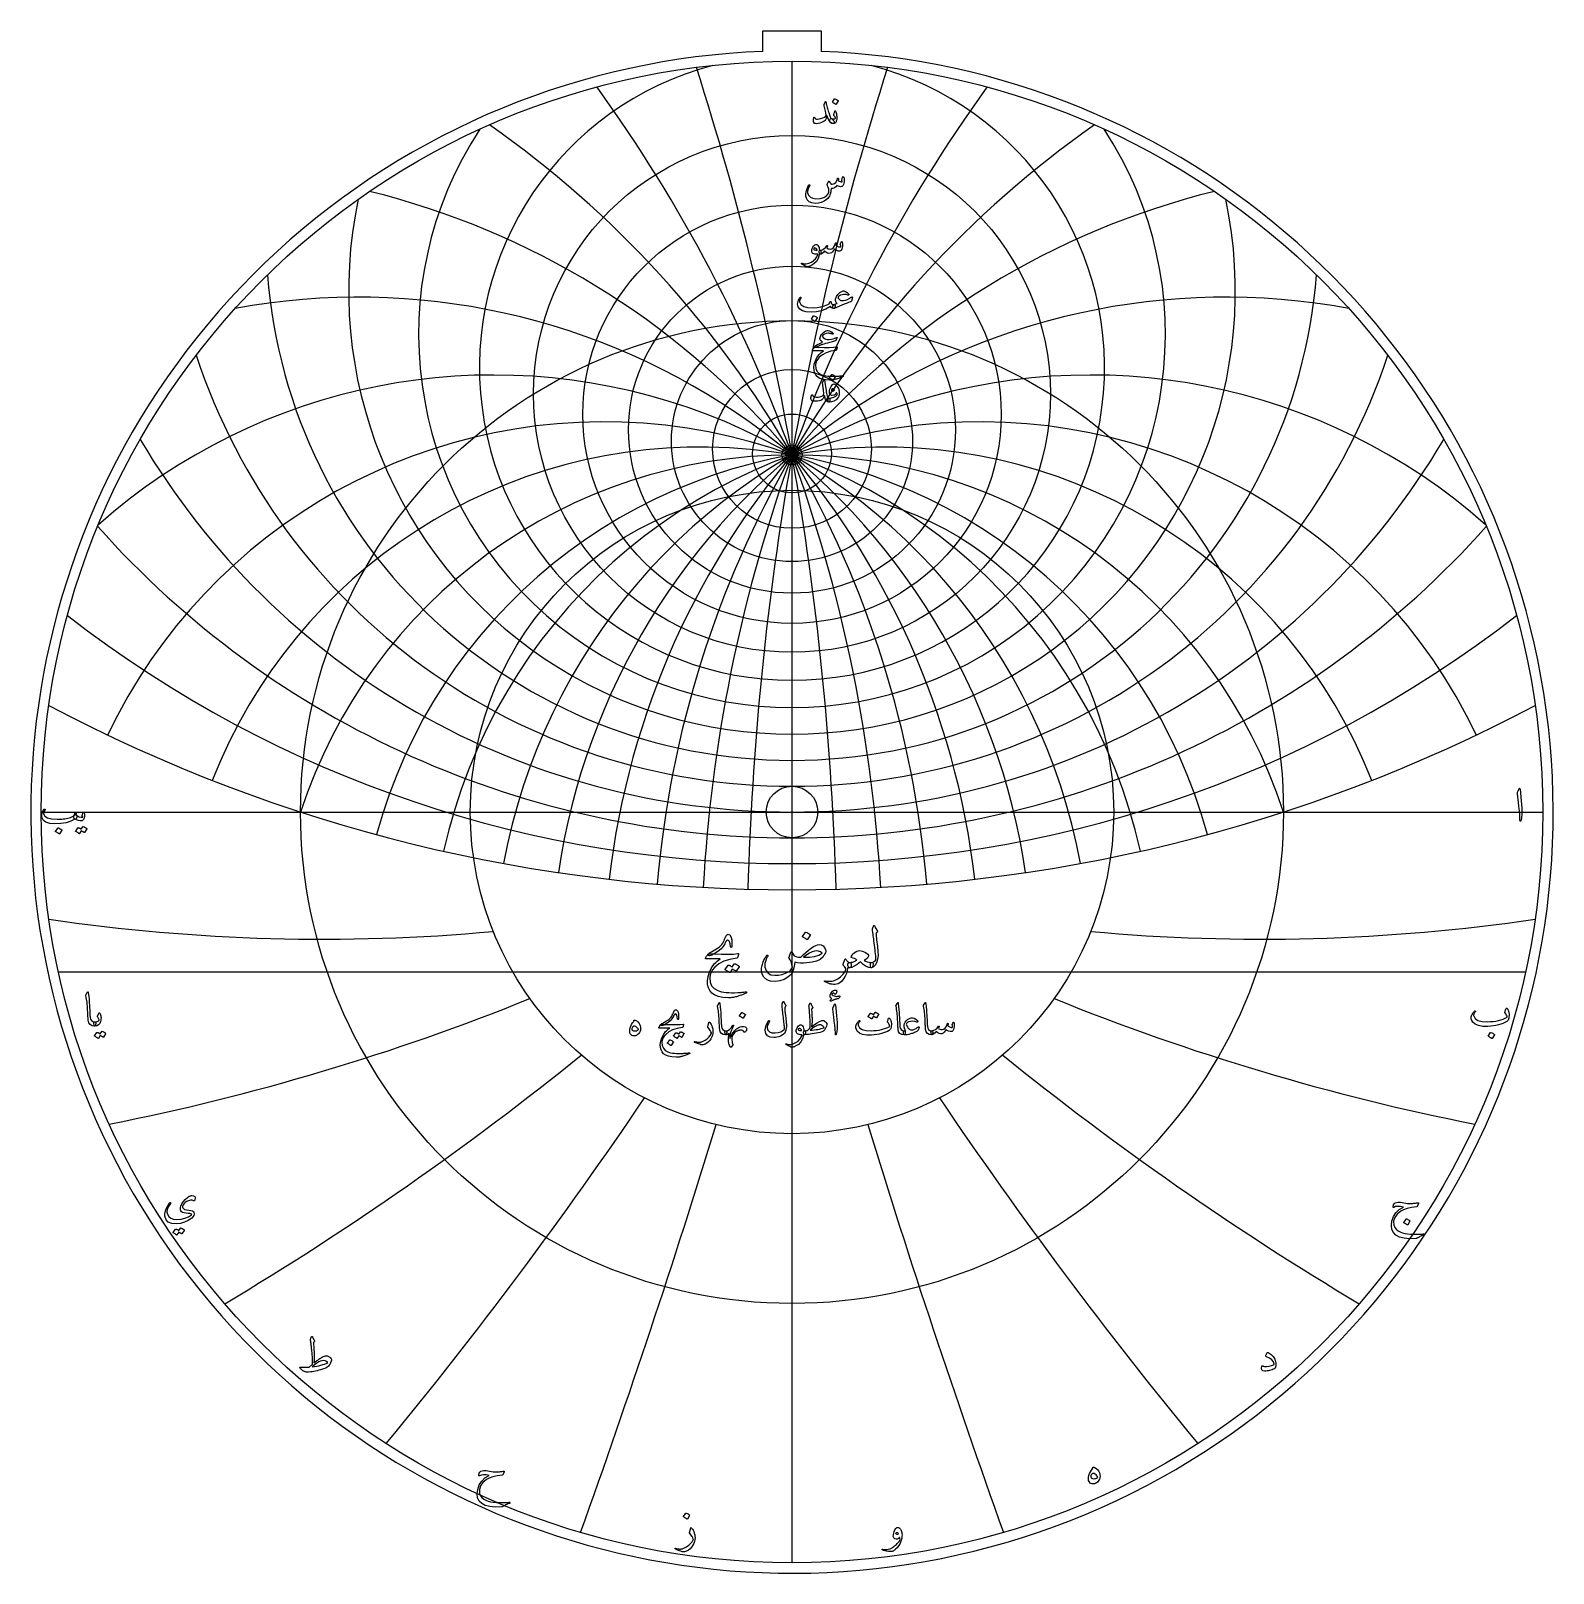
# Model space of a CAD drawing. Header units: millimetres. Extents: x -54 to 54, y -54 to 55.
import ezdxf

# ---------------------------------------------------------------- set-up
doc = ezdxf.new("R2010")
doc.units = ezdxf.units.MM
for name, color, linetype in [('CUT_INNER', 6, 'Continuous'), ('CUT_OUTER', 1, 'Continuous'), ('ENGRAVE', 7, 'Continuous'), ('ENGRAVE_FINE', 8, 'Continuous'), ('TEXT', 5, 'Continuous')]:
    doc.layers.add(name, color=color, linetype=linetype)

msp = doc.modelspace()

# ---------------------------------------------------------------- linework, layer by layer
at = {"layer": 'CUT_INNER'}
msp.add_circle((0, 0), 1.82, dxfattribs=at)
at = {"layer": 'CUT_OUTER'}
for points in [[(-2.065, 55.251), (2.065, 55.251), (2.065, 53.7952)], [(-2.065, 53.7952), (-2.065, 55.251)]]:
    msp.add_lwpolyline(points, dxfattribs=at)
for centre, radius, start, end in [((-0.0002, -0.0001), 53.835, 132.538795, 87.801477), ((-0.0008, 0.0013), 53.8334, 92.197449, 132.539354)]:
    msp.add_arc(centre, radius, start, end, dxfattribs=at)
at = {"layer": 'ENGRAVE'}
for points in [[(0, -53.1), (0, 53.1)], [(-53.1, 0), (53.1, 0)], [(0, -53.1), (0, -22.7527)]]:
    msp.add_lwpolyline(points, dxfattribs=at)
for centre, radius in [((0, 0), 53.1), ((0, 29.5675), 18.2737), ((0, 28.133), 14.7904), ((0, 27.0395), 11.5639), ((0, 0), 34.7587), ((0, 26.2346), 8.5241), ((0, 25.6824), 5.6145), ((0, 25.3598), 2.7872), ((0, 25.2537), 0.708), ((0, 0), 22.7527)]:
    msp.add_circle(centre, radius, dxfattribs=at)
for centre, radius, start, end in [((0, 31.4186), 22.1051, 104.652903, 75.347097), ((0, 33.796), 26.4078, 146.69677, 33.30323), ((0, 36.8615), 31.3563, 168.076059, 11.923941), ((0, 40.8613), 37.208, 184.422486, 355.577514), ((0, 46.1856), 44.3639, 198.225367, 341.774633), ((0, 53.4881), 53.4881, 210.479507, 329.520493), ((0, -11.2938), 36.5475, 18, 162), ((0, -11.2938), 36.5475, 18, 162), ((0, 63.9498), 65.7714, 221.698514, 318.301486), ((0, 79.9368), 83.5901, 232.186506, 307.813494), ((0, 106.9763), 112.4815, 242.140525, 297.859475), ((-33.1907, 123.8694), 132.8662, 261.619044, 275.209733), ((33.1907, 123.8694), 132.8662, 264.790267, 278.380956), ((-80.0817, 138.7056), 163.8917, 281.18357, 292.056121), ((80.0817, 138.7056), 163.8917, 247.943879, 258.81643), ((-150.9044, 150.9044), 216.2231, 300.820642, 308.975055), ((150.9044, 150.9044), 216.2231, 231.024945, 239.179358), ((-277.0991, 159.9832), 321.8489, 320.514464, 325.950739), ((277.0991, 159.9832), 321.8489, 214.049261, 219.485536), ((-617.9539, 165.5803), 640.6965, 340.2472961, 342.9654338), ((617.9539, 165.5803), 640.6965, 197.0345662, 199.7527039)]:
    msp.add_arc(centre, radius, start, end, dxfattribs=at)
at = {"layer": 'ENGRAVE_FINE'}
msp.add_lwpolyline([(-51.8851, -11.2938), (51.8851, -11.2938)], dxfattribs=at)
for centre, radius, start, end in [((-207.2709, -11.2938), 210.4684, 1.587776, 17.692212), ((-207.2709, -11.2938), 210.4684, 1.587776, 17.692212), ((207.2709, -11.2938), 210.4684, 162.307788, 178.412224), ((207.2709, -11.2938), 210.4684, 162.307788, 178.412224), ((-100.4133, -11.2938), 106.8576, 3.199418, 35.84255), ((-100.4133, -11.2938), 106.8576, 3.199418, 35.84255), ((100.4133, -11.2938), 106.8576, 144.15745, 176.800582), ((100.4133, -11.2938), 106.8576, 144.15745, 176.800582), ((-63.3021, -11.2938), 73.0949, 4.860233, 55.021045), ((-63.3021, -11.2938), 73.0949, 4.860233, 55.021045), ((63.3021, -11.2938), 73.0949, 124.978955, 175.139767), ((63.3021, -11.2938), 73.0949, 124.978955, 175.139767), ((-43.5556, -11.2938), 56.8578, 6.598582, 76.083132), ((-43.5556, -11.2938), 56.8578, 6.598582, 76.083132), ((43.5556, -11.2938), 56.8578, 103.916868, 173.401418), ((43.5556, -11.2938), 56.8578, 103.916868, 173.401418), ((-30.667, -11.2938), 47.7093, 8.447922, 100.532697), ((-30.667, -11.2938), 47.7093, 8.447922, 100.532697), ((30.667, -11.2938), 47.7093, 79.467303, 171.552078), ((30.667, -11.2938), 47.7093, 79.467303, 171.552078), ((-21.1007, -11.2938), 42.2014, 10.449569, 131.491066), ((-21.1007, -11.2938), 42.2014, 10.449569, 131.491066), ((21.1007, -11.2938), 42.2014, 48.508934, 169.550431), ((21.1007, -11.2938), 42.2014, 48.508934, 169.550431), ((-13.3022, -11.2938), 38.893, 12.65671, 154.508773), ((-13.3022, -11.2938), 38.893, 12.65671, 154.508773), ((13.3022, -11.2938), 38.893, 25.491227, 167.34329), ((13.3022, -11.2938), 38.893, 25.491227, 167.34329), ((-6.4443, -11.2938), 37.1113, 15.140532, 158.621768), ((-6.4443, -11.2938), 37.1113, 15.140532, 158.621768), ((6.4443, -11.2938), 37.1113, 21.378232, 164.859468), ((6.4443, -11.2938), 37.1113, 21.378232, 164.859468)]:
    msp.add_arc(centre, radius, start, end, dxfattribs=at)
at = {"layer": 'TEXT'}
for points in [[(2.4071, 50.1735), (2.4251, 50.0911), (2.4447, 50.0074), (2.4659, 49.9223), (2.4887, 49.8359), (2.513, 49.7476), (2.539, 49.6573), (2.5664, 49.5647), (2.5955, 49.47), (2.6542, 49.2997), (2.7077, 49.1717), (2.7562, 49.0861), (2.7996, 49.0429), (2.8375, 49.0172), (2.8758, 48.9809), (2.9144, 48.934), (2.9535, 48.8765), (2.9904, 48.8053), (3.0006, 48.7517), (2.9841, 48.7158), (2.9409, 48.6975), (2.8014, 48.7116), (2.6779, 48.8043), (2.5706, 48.9754), (2.4793, 49.2251), (2.4773, 49.2292), (2.4746, 49.2321), (2.471, 49.2339), (2.4667, 49.2345), (2.4636, 49.2339), (2.4604, 49.2321), (2.4573, 49.2292), (2.4542, 49.2251), (2.4453, 49.1846), (2.4345, 49.1419), (2.4218, 49.0967), (2.4071, 49.0492), (2.391, 49.0043), (2.3741, 48.9668), (2.3564, 48.9368), (2.338, 48.9142), (2.2716, 48.8563), (2.1888, 48.8051), (2.0895, 48.7605), (1.9737, 48.7226), (1.8559, 48.6946), (1.7539, 48.6826), (1.6675, 48.6867), (1.5969, 48.7069), (1.5364, 48.7576), (1.5089, 48.8467), (1.5144, 48.9742), (1.5529, 49.1403), (1.5566, 49.1458), (1.5615, 49.1497), (1.5676, 49.1521), (1.5749, 49.1529), (1.5835, 49.1519), (1.5906, 49.1489), (1.5961, 49.144), (1.6, 49.1371), (1.6149, 49.1024), (1.6314, 49.0736), (1.6495, 49.0506), (1.6691, 49.0335), (1.7303, 49.0108), (1.8135, 49.0053), (1.9187, 49.017), (2.0459, 49.0461), (2.1815, 49.0897), (2.2869, 49.1387), (2.3621, 49.1933), (2.4071, 49.2533), (2.4145, 49.3142), (2.4023, 49.4182), (2.3706, 49.5654), (2.3191, 49.7558), (2.2944, 49.8561), (2.2799, 49.9371), (2.2756, 49.999), (2.2814, 50.0416), (2.3411, 50.2111), (2.3476, 50.229), (2.3545, 50.2418), (2.3617, 50.2494), (2.3694, 50.252), (2.3788, 50.2471), (2.3882, 50.2323), (2.3976, 50.2078), (2.4071, 50.1735)], [(3.0131, 50.4435), (3.0171, 50.4474), (3.0226, 50.4498), (3.0296, 50.4506), (3.0383, 50.4498), (3.0993, 50.4251), (3.1568, 50.3948), (3.2108, 50.3591), (3.2612, 50.3179), (3.2661, 50.3116), (3.2683, 50.3053), (3.2677, 50.2991), (3.2644, 50.2928), (3.1168, 50.0541), (3.1113, 50.0484), (3.1042, 50.0471), (3.0956, 50.05), (3.0854, 50.0573), (3.0765, 50.0635), (3.0626, 50.073), (3.0436, 50.0855), (3.0194, 50.1012), (2.9898, 50.1201), (2.9543, 50.1421), (2.9128, 50.1672), (2.8655, 50.1954), (2.8593, 50.2001), (2.8561, 50.2049), (2.8561, 50.2096), (2.8593, 50.2143)], [(3.0414, 49.1591), (3.023, 49.1899), (3.0053, 49.2164), (2.9884, 49.2386), (2.9723, 49.2565), (2.9607, 49.2718), (2.9543, 49.2895), (2.9529, 49.3095), (2.9566, 49.3318), (3.0226, 49.5705), (3.0318, 49.5913), (3.0438, 49.5972), (3.0585, 49.5882), (3.0759, 49.5642), (3.1022, 49.5134), (3.1246, 49.452), (3.1431, 49.3799), (3.1576, 49.2973), (3.166, 49.218), (3.1694, 49.1403), (3.1676, 49.0641), (3.1607, 48.9896), (3.1495, 48.9246), (3.1348, 48.8679), (3.1166, 48.8194), (3.0948, 48.7792), (3.0679, 48.7493), (3.0312, 48.7258), (2.9847, 48.7085), (2.9284, 48.6975), (2.8706, 48.6953), (2.8169, 48.7046), (2.767, 48.7252), (2.7211, 48.7572), (2.6856, 48.7978), (2.6669, 48.8443), (2.6652, 48.8967), (2.6803, 48.955), (2.7044, 49.0027), (2.7329, 49.0327), (2.7656, 49.0451), (2.8027, 49.0398), (2.8883, 49.0192), (2.9629, 49.017), (3.0265, 49.0333), (3.0791, 49.0681), (3.0803, 49.0773), (3.0744, 49.0955), (3.0614, 49.1228), (3.0414, 49.1591)], [(3.5831, 44.9071), (3.5886, 44.9208), (3.5957, 44.9306), (3.6043, 44.9365), (3.6145, 44.9385), (3.6277, 44.9369), (3.6388, 44.9322), (3.6481, 44.9243), (3.6553, 44.9133), (3.6732, 44.8741), (3.686, 44.8254), (3.6936, 44.7673), (3.6962, 44.6998), (3.6893, 44.5895), (3.6687, 44.4847), (3.6343, 44.3854), (3.5862, 44.2916), (3.5698, 44.269), (3.5517, 44.2515), (3.5321, 44.2391), (3.5109, 44.2319), (3.4341, 44.227), (3.3515, 44.2405), (3.263, 44.2725), (3.1686, 44.323), (3.0891, 44.214), (2.9951, 44.1416), (2.8865, 44.1057), (2.7635, 44.1063), (2.7595, 44.04), (2.7537, 43.9763), (2.7461, 43.9152), (2.7368, 43.8566), (2.7257, 43.8002), (2.7128, 43.7455), (2.6982, 43.6926), (2.6818, 43.6415), (2.6438, 43.5493), (2.5923, 43.4641), (2.5276, 43.386), (2.4495, 43.3149), (2.2667, 43.1932), (2.0734, 43.1076), (1.8695, 43.0582), (1.6549, 43.0448), (1.4133, 43.0776), (1.2224, 43.1634), (1.082, 43.3022), (0.9923, 43.4939), (0.9802, 43.563), (0.9782, 43.6446), (0.9865, 43.7389), (1.0049, 43.8456), (1.0345, 43.9626), (1.0763, 44.0843), (1.1303, 44.2107), (1.1965, 44.3418), (1.2018, 44.35), (1.2082, 44.3559), (1.2159, 44.3595), (1.2247, 44.3606), (1.2336, 44.3599), (1.2412, 44.3575), (1.2477, 44.3536), (1.253, 44.3481), (1.2565, 44.34), (1.2577, 44.3316), (1.2565, 44.3228), (1.253, 44.3135), (1.169, 44.139), (1.1148, 43.9956), (1.0905, 43.8831), (1.096, 43.8017), (1.1753, 43.6221), (1.3001, 43.4916), (1.4705, 43.4101), (1.6864, 43.3777), (1.9882, 43.397), (2.2438, 43.4735), (2.453, 43.6074), (2.6159, 43.7985), (2.6153, 43.9245), (2.5947, 44.0576), (2.5541, 44.1977), (2.4934, 44.3449), (2.4858, 44.3599), (2.4816, 44.3732), (2.4811, 44.385), (2.484, 44.3952), (2.5009, 44.4302), (2.517, 44.4631), (2.5323, 44.4938), (2.5468, 44.5224), (2.5605, 44.5484), (2.5735, 44.5714), (2.5857, 44.5915), (2.597, 44.6087), (2.6035, 44.616), (2.6104, 44.6189), (2.6177, 44.6176), (2.6253, 44.6119), (2.6292, 44.6075), (2.6347, 44.6009), (2.6418, 44.5918), (2.6504, 44.5805), (2.6602, 44.5667), (2.6708, 44.5506), (2.6822, 44.5322), (2.6944, 44.5114), (2.7191, 44.4713), (2.7399, 44.4423), (2.7568, 44.4242), (2.7698, 44.4172), (2.8514, 44.4103), (2.9331, 44.4242), (3.0147, 44.459), (3.0964, 44.5145), (3.126, 44.5514), (3.1552, 44.6119), (3.1841, 44.6959), (3.2125, 44.8034), (3.2153, 44.8136), (3.2204, 44.8223), (3.2279, 44.8293), (3.2377, 44.8348), (3.2469, 44.8384), (3.2557, 44.8395), (3.2642, 44.8384), (3.2722, 44.8348), (3.2842, 44.8152), (3.2887, 44.7783), (3.2858, 44.7241), (3.2754, 44.6527), (3.3388, 44.6138), (3.4065, 44.5883), (3.4785, 44.5761), (3.5548, 44.5773), (3.5539, 44.6003), (3.5509, 44.6189), (3.546, 44.6333), (3.5391, 44.6433), (3.5313, 44.6527), (3.5266, 44.6621), (3.525, 44.6715), (3.5266, 44.681)], [(1.9234, 39.4126), (1.8498, 39.1541), (1.7264, 38.9376), (1.5531, 38.7631), (1.3299, 38.6307), (1.2987, 38.6172), (1.2679, 38.6051), (1.2375, 38.5944), (1.2075, 38.5851), (1.178, 38.5774), (1.1494, 38.5714), (1.1215, 38.5672), (1.0944, 38.5647), (1.0269, 38.5743), (0.9374, 38.6095), (0.8259, 38.6701), (0.6924, 38.7563), (0.6781, 38.7686), (0.6697, 38.7806), (0.6671, 38.7922), (0.6705, 38.8034), (0.6779, 38.812), (0.6877, 38.8159), (0.6999, 38.8152), (0.7144, 38.8097), (0.8532, 38.7647), (1.0088, 38.7649), (1.1814, 38.8102), (1.3708, 38.9007), (1.5254, 39.0057), (1.6534, 39.1292), (1.7547, 39.2711), (1.8292, 39.4314), (1.8286, 39.4371), (1.8269, 39.4416), (1.8239, 39.445), (1.8198, 39.4471), (1.7117, 39.4534), (1.6196, 39.466), (1.5437, 39.4848), (1.4838, 39.51), (1.4375, 39.5488), (1.4084, 39.6026), (1.3967, 39.6713), (1.4022, 39.7549), (1.4039, 39.766), (1.4061, 39.7773), (1.4086, 39.7888), (1.4116, 39.8004), (1.4149, 39.8125), (1.4186, 39.8252), (1.4228, 39.8384), (1.4273, 39.8522), (1.4642, 39.9419), (1.5089, 40.0163), (1.5615, 40.0754), (1.622, 40.1192), (1.6838, 40.1431), (1.7405, 40.1427), (1.7921, 40.118), (1.8387, 40.0689), (1.8793, 40.0006), (1.9101, 39.9213), (1.9311, 39.831), (1.9423, 39.7298), (1.9485, 39.7299), (1.9545, 39.7302), (1.9602, 39.7307), (1.9658, 39.7313), (1.9714, 39.732), (1.9772, 39.7325), (1.9832, 39.7328), (1.9894, 39.7329), (2.0106, 39.7284), (2.0271, 39.7149), (2.0389, 39.6923), (2.0459, 39.6607), (2.0489, 39.6259), (2.0483, 39.5908), (2.0442, 39.5553), (2.0365, 39.5194), (2.0265, 39.4878), (2.0153, 39.4652), (2.0029, 39.4517), (1.9894, 39.4471), (1.9297, 39.4471), (1.9293, 39.4415), (1.9282, 39.4338), (1.9262, 39.4242), (1.9234, 39.4126)], [(1.7727, 39.7643), (1.7397, 39.8218), (1.7036, 39.8625), (1.6644, 39.8862), (1.622, 39.8931), (1.5967, 39.8864), (1.5741, 39.8758), (1.5543, 39.8613), (1.5372, 39.8428), (1.5317, 39.833), (1.5309, 39.8224), (1.5348, 39.811), (1.5435, 39.7989), (1.5759, 39.7704), (1.6228, 39.751), (1.6842, 39.7406), (1.7602, 39.7392), (1.768, 39.7408), (1.7727, 39.7455), (1.7743, 39.7533), (1.7727, 39.7643)], [(3.5093, 40.3421), (3.5162, 40.3468), (3.5242, 40.3453), (3.5335, 40.3374), (3.5439, 40.3233), (3.555, 40.2993), (3.5635, 40.2652), (3.5692, 40.2208), (3.5721, 40.1663), (3.5731, 40.1043), (3.5698, 40.0438), (3.5621, 39.9849), (3.5501, 39.9276), (3.5152, 39.8161), (3.4763, 39.7361), (3.4336, 39.6874), (3.3868, 39.6701), (3.2763, 39.6766), (3.1741, 39.7054), (3.0801, 39.7567), (2.9943, 39.8303), (2.9354, 39.7143), (2.8655, 39.6238), (2.7847, 39.5588), (2.6928, 39.5194), (2.5965, 39.5107), (2.4989, 39.5351), (2.4002, 39.5924), (2.3003, 39.6827), (2.2194, 39.5796), (2.1401, 39.506), (2.0624, 39.4619), (1.9863, 39.4471), (1.9709, 39.4558), (1.9564, 39.4817), (1.9427, 39.5249), (1.9297, 39.5853), (1.925, 39.645), (1.9329, 39.6889), (1.9533, 39.7172), (1.9863, 39.7298), (2.1311, 39.7626), (2.2579, 39.8263), (2.3666, 39.9211), (2.4573, 40.0469), (2.4622, 40.0538), (2.4675, 40.0587), (2.4732, 40.0617), (2.4793, 40.0626), (2.4867, 40.0619), (2.4934, 40.0595), (2.4993, 40.0556), (2.5044, 40.0501), (2.5074, 40.0332), (2.5005, 40.0046), (2.4838, 39.9641), (2.4573, 39.9119), (2.492, 39.8717), (2.546, 39.842), (2.6192, 39.823), (2.7117, 39.8146), (2.8269, 39.8387), (2.9276, 39.9174), (3.0137, 40.0507), (3.0854, 40.2385), (3.0889, 40.2481), (3.0932, 40.255), (3.0983, 40.2591), (3.1042, 40.2605), (3.113, 40.2597), (3.1207, 40.2573), (3.1272, 40.2534), (3.1325, 40.2479), (3.1364, 40.2401), (3.1388, 40.2322), (3.1395, 40.2244), (3.1388, 40.2165), (3.1073, 40.0846), (3.1441, 40.052), (3.1882, 40.0234), (3.2398, 39.9987), (3.2989, 39.9779), (3.3564, 39.9643), (3.4002, 39.9614), (3.4302, 39.969), (3.4465, 39.9873), (3.4518, 40.0152), (3.4489, 40.0548), (3.4377, 40.1062), (3.4182, 40.1694), (3.4216, 40.1873), (3.4379, 40.222), (3.4671, 40.2736), (3.5093, 40.3421)], [(0.5778, 36.4), (0.589, 36.4122), (0.6006, 36.4173), (0.6126, 36.4153), (0.6249, 36.4063), (0.6343, 36.3945), (0.6375, 36.3812), (0.6343, 36.3663), (0.6249, 36.3498), (0.577, 36.2756), (0.5464, 36.2069), (0.5331, 36.1437), (0.537, 36.086), (0.6353, 35.8964), (0.8267, 35.7641), (1.1111, 35.6891), (1.4885, 35.6715), (1.7686, 35.6921), (2.0373, 35.7351), (2.2946, 35.8004), (2.5405, 35.8882), (2.5839, 35.9139), (2.6198, 35.9533), (2.6483, 36.0065), (2.6693, 36.0734), (2.6763, 36.0925), (2.6881, 36.1056), (2.7046, 36.1129), (2.7258, 36.1143), (2.7409, 36.1078), (2.7517, 36.0946), (2.7582, 36.0748), (2.7603, 36.0483), (2.7751, 35.9828), (2.8161, 35.9337), (2.8834, 35.9011), (2.977, 35.885), (3.0108, 35.8776), (3.0336, 35.8583), (3.0453, 35.8273), (3.0461, 35.7845), (3.0347, 35.7049), (3.0194, 35.6479), (3.0002, 35.6138), (2.977, 35.6024), (2.9081, 35.6114), (2.8428, 35.6385), (2.781, 35.6837), (2.7227, 35.7469), (2.7178, 35.7494), (2.7093, 35.7476), (2.6973, 35.7416), (2.6818, 35.7312), (2.389, 35.5663), (2.0695, 35.4485), (1.7233, 35.3779), (1.3503, 35.3543), (1.0057, 35.3779), (0.738, 35.4485), (0.5472, 35.5663), (0.4334, 35.7312), (0.4075, 35.8232), (0.3988, 35.9172), (0.4075, 36.0132), (0.4334, 36.1111), (0.4683, 36.2022), (0.504, 36.2807), (0.5405, 36.3467), (0.5778, 36.4)], [(4.274, 36.3906), (4.2112, 36.1394), (4.2041, 36.1272), (4.1923, 36.1158), (4.1758, 36.1052), (4.1546, 36.0954), (4.1076, 36.0788), (4.0577, 36.0605), (4.0048, 36.0404), (3.949, 36.0185), (3.8902, 35.995), (3.8284, 35.9702), (3.7638, 35.944), (3.6962, 35.9164), (2.9739, 35.6024), (2.9409, 35.6097), (2.9142, 35.6314), (2.8938, 35.6678), (2.8797, 35.7186), (2.8773, 35.7726), (2.8922, 35.8183), (2.9244, 35.8558), (2.9739, 35.885), (2.9801, 35.8879), (2.9923, 35.8933), (3.0107, 35.9012), (3.0351, 35.9117), (3.0654, 35.9246), (3.1015, 35.9396), (3.1432, 35.9568), (3.1906, 35.9761), (3.1295, 36.0387), (3.0909, 36.1072), (3.0746, 36.1816), (3.0807, 36.2619), (3.1411, 36.4528), (3.244, 36.6144), (3.3892, 36.7465), (3.5768, 36.8491), (3.6178, 36.8587), (3.6655, 36.8562), (3.7199, 36.8415), (3.7809, 36.8146), (3.8443, 36.7779), (3.9026, 36.7368), (3.9558, 36.6915), (4.0039, 36.6418), (4.0175, 36.6236), (4.0235, 36.6065), (4.0222, 36.5906), (4.0133, 36.5759), (4, 36.5645), (3.9851, 36.5586), (3.9686, 36.5582), (3.9505, 36.5633), (3.8565, 36.593), (3.7566, 36.6065), (3.6508, 36.604), (3.5391, 36.5853), (3.4381, 36.5551), (3.3578, 36.5147), (3.2983, 36.464), (3.2597, 36.4032), (3.2557, 36.3761), (3.2659, 36.3451), (3.2903, 36.3101), (3.3287, 36.2713), (3.3727, 36.236), (3.4167, 36.2085), (3.4606, 36.1889), (3.5046, 36.1771), (3.6363, 36.1737), (3.777, 36.2014), (3.9268, 36.2601), (4.0856, 36.3498), (4.1026, 36.3606), (4.1193, 36.371), (4.1356, 36.381), (4.1515, 36.3906), (4.1668, 36.3996), (4.1813, 36.4079), (4.1951, 36.4153), (4.208, 36.422), (4.2439, 36.4389), (4.2669, 36.4393), (4.2769, 36.4232), (4.274, 36.3906)], [(1.5293, 35.0968), (1.5333, 35.1007), (1.5388, 35.1031), (1.5458, 35.1039), (1.5545, 35.1031), (1.6155, 35.0784), (1.673, 35.0481), (1.727, 35.0124), (1.7774, 34.9712), (1.7823, 34.9649), (1.7845, 34.9586), (1.7839, 34.9524), (1.7806, 34.9461), (1.633, 34.7074), (1.6275, 34.7017), (1.6204, 34.7003), (1.6118, 34.7033), (1.6016, 34.7105), (1.5927, 34.7168), (1.5788, 34.7262), (1.5598, 34.7388), (1.5356, 34.7545), (1.506, 34.7734), (1.4705, 34.7953), (1.429, 34.8205), (1.3817, 34.8487), (1.3755, 34.8534), (1.3723, 34.8581), (1.3723, 34.8629), (1.3755, 34.8676)], [(3.1859, 33.56), (3.1884, 33.5378), (3.1741, 33.4964), (3.1429, 33.4358), (3.0948, 33.3559), (3.0846, 33.3429), (3.0728, 33.3323), (3.0595, 33.3241), (3.0445, 33.3182), (2.8436, 33.2628), (2.6646, 33.213), (2.5075, 33.1686), (2.3725, 33.1298), (2.2595, 33.0966), (2.1684, 33.0693), (2.0993, 33.0479), (2.0522, 33.0324), (1.6722, 32.8628), (1.6455, 32.8609), (1.6251, 32.8644), (1.611, 32.8734), (1.6031, 32.888), (1.6029, 32.8933), (1.6055, 32.8997), (1.6108, 32.9074), (1.6188, 32.9162), (1.6962, 32.9889), (1.812, 33.0654), (1.9662, 33.1459), (2.159, 33.2303), (2.1066, 33.275), (2.0624, 33.3182), (2.0265, 33.3598), (1.9988, 33.3998), (1.9817, 33.4436), (1.9776, 33.4964), (1.9865, 33.5582), (2.0082, 33.6291), (2.0436, 33.7029), (2.093, 33.7767), (2.1566, 33.8505), (2.2343, 33.9243), (2.3189, 33.9881), (2.4, 34.0318), (2.4775, 34.0556), (2.5515, 34.0593), (2.6518, 34.0391), (2.7423, 33.9973), (2.823, 33.9339), (2.8938, 33.8489), (2.9001, 33.8383), (2.9032, 33.8285), (2.9032, 33.8195), (2.9001, 33.8112), (2.8932, 33.8036), (2.8852, 33.7994), (2.8759, 33.7989), (2.8655, 33.8018), (2.8193, 33.8165), (2.7749, 33.8293), (2.7322, 33.8401), (2.6913, 33.8489), (2.6523, 33.8556), (2.6155, 33.8599), (2.5809, 33.8619), (2.5484, 33.8615), (2.4131, 33.8456), (2.2995, 33.8073), (2.2075, 33.7467), (2.137, 33.6636), (2.212, 33.5649), (2.2956, 33.4917), (2.3878, 33.444), (2.4887, 33.4218), (2.6389, 33.4203), (2.8004, 33.4438), (2.9733, 33.4925), (3.1576, 33.5663), (3.1652, 33.5682), (3.1725, 33.5678), (3.1794, 33.5651), (3.1859, 33.56)], [(1.8826, 32.8723), (2.2856, 32.8581), (2.6339, 32.8566), (2.9278, 32.8676), (3.167, 32.8911), (3.1744, 32.892), (3.1808, 32.8915), (3.1862, 32.8896), (3.1906, 32.8864), (3.1938, 32.882), (3.1957, 32.8766), (3.1962, 32.8702), (3.1953, 32.8628), (3.1891, 32.8342), (3.1831, 32.8079), (3.1773, 32.7839), (3.1717, 32.7624), (3.1663, 32.7431), (3.1611, 32.7262), (3.1561, 32.7117), (3.1513, 32.6995), (3.1411, 32.6801), (3.1293, 32.6658), (3.116, 32.6566), (3.1011, 32.6524), (2.7384, 32.5867), (2.4228, 32.4837), (2.1543, 32.3433), (1.9329, 32.1657), (1.821, 32.0379), (1.7397, 31.9027), (1.6891, 31.76), (1.6691, 31.6099), (1.6883, 31.3741), (1.7649, 31.182), (1.8987, 31.0334), (2.0899, 30.9284), (2.189, 30.8966), (2.2979, 30.8703), (2.4167, 30.8495), (2.5452, 30.8342), (2.6834, 30.8242), (2.831, 30.8193), (2.988, 30.8195), (3.1545, 30.8248), (3.2136, 30.8281), (3.2718, 30.8318), (3.329, 30.836), (3.3853, 30.8405), (3.4401, 30.8454), (3.4932, 30.8507), (3.5445, 30.8564), (3.5941, 30.8625), (3.6092, 30.8632), (3.62, 30.8593), (3.6265, 30.8507), (3.6286, 30.8373), (3.6275, 30.8218), (3.6239, 30.8099), (3.618, 30.8014), (3.6098, 30.7965), (3.5211, 30.759), (3.4371, 30.7251), (3.3578, 30.6946), (3.2832, 30.6678), (3.2135, 30.6442), (3.149, 30.6238), (3.0895, 30.6065), (3.0351, 30.5924), (2.984, 30.582), (2.9342, 30.5728), (2.8859, 30.5647), (2.8389, 30.5578), (2.793, 30.5526), (2.7482, 30.5492), (2.7043, 30.5478), (2.6614, 30.5484), (2.3686, 30.5712), (2.1244, 30.6207), (1.9289, 30.6968), (1.7821, 30.7997), (1.6744, 30.9282), (1.5992, 31.0784), (1.5566, 31.2501), (1.5466, 31.4434), (1.5774, 31.6833), (1.651, 31.916), (1.7674, 32.1417), (1.9266, 32.3604), (1.9888, 32.4265), (2.0593, 32.4899), (2.138, 32.5506), (2.2249, 32.6085), (1.465, 32.6148), (1.4467, 32.6226), (1.4391, 32.6367), (1.442, 32.6572), (1.4555, 32.6838), (1.4811, 32.7227), (1.5042, 32.7576), (1.525, 32.7887), (1.5435, 32.8157), (1.5596, 32.8387), (1.5733, 32.8574), (1.5847, 32.8717), (1.5937, 32.8817), (1.6141, 32.8835), (1.6691, 32.8825), (1.7586, 32.8787), (1.8826, 32.8723)], [(2.6127, 29.2734), (2.6355, 29.2624), (2.6536, 29.2451), (2.6669, 29.2216), (2.6756, 29.1917), (2.6812, 29.1548), (2.6826, 29.1195), (2.6797, 29.0857), (2.6724, 29.0535), (2.6616, 29.0261), (2.6481, 29.0064), (2.6318, 28.9947), (2.6127, 28.9907), (2.5187, 29.0168), (2.4408, 29.0826), (2.379, 29.188), (2.3333, 29.333), (2.3274, 29.3581), (2.3223, 29.3797), (2.318, 29.3981), (2.3144, 29.4131), (2.3117, 29.4248), (2.3097, 29.4331), (2.3085, 29.4381), (2.3081, 29.4398), (2.3034, 29.449), (2.2987, 29.4516), (2.294, 29.4475), (2.2893, 29.4367), (2.2359, 29.3162), (2.1762, 29.2216), (2.1103, 29.1529), (2.0381, 29.1101), (1.9333, 29.0771), (1.8104, 29.0567), (1.6695, 29.0488), (1.5105, 29.0535), (1.4043, 29.0863), (1.3464, 29.1658), (1.3368, 29.292), (1.3755, 29.4649), (1.3843, 29.4857), (1.3951, 29.501), (1.4078, 29.5109), (1.4226, 29.5152), (1.4371, 29.5138), (1.4493, 29.5065), (1.4591, 29.4934), (1.4665, 29.4743), (1.4824, 29.4337), (1.5019, 29.4029), (1.5248, 29.3819), (1.5513, 29.3707), (1.6999, 29.348), (1.841, 29.3456), (1.9747, 29.3637), (2.1009, 29.4021), (2.1556, 29.4308), (2.2006, 29.4696), (2.2357, 29.5187), (2.261, 29.578), (2.2595, 29.606), (2.2516, 29.6714), (2.2375, 29.7741), (2.2171, 29.914), (2.2067, 29.9889), (2.1974, 30.0565), (2.1894, 30.1168), (2.1825, 30.1699), (2.1766, 30.2154), (2.1715, 30.2528), (2.1672, 30.2821), (2.1637, 30.3034), (2.1607, 30.336), (2.1613, 30.3646), (2.1654, 30.3894), (2.1731, 30.4102), (2.1853, 30.436), (2.1967, 30.46), (2.2073, 30.4823), (2.2171, 30.5028), (2.2259, 30.5215), (2.2336, 30.5385), (2.24, 30.5537), (2.2453, 30.5672), (2.2508, 30.578), (2.2579, 30.5852), (2.2665, 30.589), (2.2767, 30.5892), (2.2879, 30.5848), (2.2964, 30.5782), (2.3021, 30.5691), (2.305, 30.5578), (2.3241, 30.3971), (2.3439, 30.2449), (2.3642, 30.1011), (2.3851, 29.9658), (2.4064, 29.8389), (2.4279, 29.7205), (2.4495, 29.6105), (2.4714, 29.5089), (2.4979, 29.4141), (2.5303, 29.3432), (2.5686, 29.2963), (2.6127, 29.2734)], [(2.8074, 30.9377), (2.8114, 30.9417), (2.8169, 30.944), (2.8239, 30.9448), (2.8326, 30.944), (2.8936, 30.9193), (2.9511, 30.8891), (3.0051, 30.8533), (3.0555, 30.8121), (3.0604, 30.8058), (3.0626, 30.7996), (3.062, 30.7933), (3.0587, 30.787), (2.9111, 30.5483), (2.9056, 30.5426), (2.8985, 30.5413), (2.8899, 30.5442), (2.8797, 30.5515), (2.8708, 30.5578), (2.8569, 30.5672), (2.8379, 30.5797), (2.8137, 30.5954), (2.7841, 30.6143), (2.7486, 30.6363), (2.7072, 30.6614), (2.6599, 30.6897), (2.6536, 30.6944), (2.6504, 30.6991), (2.6504, 30.7038), (2.6536, 30.7085)], [(2.9739, 30.2751), (2.9955, 30.272), (3.0194, 30.2626), (3.0457, 30.2469), (3.0744, 30.2249), (3.197, 30.0942), (3.2824, 29.947), (3.3305, 29.7833), (3.3413, 29.6031), (3.3317, 29.5093), (3.3123, 29.4257), (3.283, 29.3523), (3.244, 29.2891), (3.1174, 29.1585), (2.97, 29.0653), (2.8018, 29.0094), (2.6127, 28.9907), (2.5937, 28.9953), (2.5774, 29.0088), (2.5639, 29.0314), (2.5531, 29.063), (2.5491, 29.0804), (2.5464, 29.0983), (2.5451, 29.1165), (2.5452, 29.1352), (2.5463, 29.1536), (2.548, 29.1713), (2.5502, 29.1882), (2.5531, 29.2043), (2.5615, 29.2322), (2.5743, 29.253), (2.5914, 29.2667), (2.6127, 29.2734), (2.7968, 29.2981), (2.9566, 29.344), (3.092, 29.4111), (3.2031, 29.4995), (3.1978, 29.5436), (3.1914, 29.5788), (3.1837, 29.6049), (3.1749, 29.6219), (3.1643, 29.6367), (3.1545, 29.6463), (3.1454, 29.6508), (3.1372, 29.6502), (3.1315, 29.6482), (3.127, 29.6455), (3.1236, 29.642), (3.1215, 29.6376), (3.0913, 29.5756), (3.054, 29.5277), (3.0096, 29.494), (2.9582, 29.4743), (2.8088, 29.4628), (2.7062, 29.5034), (2.6502, 29.5962), (2.641, 29.7413), (2.6536, 29.8245), (2.6787, 29.9109), (2.7164, 30.0004), (2.7666, 30.093), (2.8196, 30.1727), (2.8718, 30.2296), (2.9232, 30.2637), (2.9739, 30.2751)], [(2.8703, 29.936), (2.839, 29.9271), (2.8145, 29.9038), (2.7967, 29.8659), (2.7855, 29.8135), (2.7857, 29.8053), (2.7863, 29.7994), (2.7872, 29.7958), (2.7886, 29.7947), (2.8202, 29.787), (2.8522, 29.7829), (2.8846, 29.7823), (2.9174, 29.7852), (2.9462, 29.7913), (2.97, 29.8002), (2.9886, 29.8117), (3.0021, 29.8261), (2.9668, 29.8765), (2.9331, 29.9116), (2.9009, 29.9315), (2.8703, 29.936)], [(51.4011, 1.5987), (51.4332, 1.6606), (51.4589, 1.6824), (51.4784, 1.664), (51.4916, 1.6054), (51.5686, 0.7847), (51.6145, 0.281), (51.6247, -0.1214), (51.5994, -0.4224), (51.5385, -0.6222), (51.5274, -0.6385), (51.5175, -0.6473), (51.509, -0.6485), (51.5016, -0.6423), (51.4958, -0.6324), (51.4916, -0.6196), (51.4891, -0.6039), (51.4882, -0.5853), (51.4882, -0.4402), (51.4815, -0.2864), (51.4681, -0.1237), (51.448, 0.0478), (51.4436, 0.0926), (51.4305, 0.2136), (51.4085, 0.4108), (51.3777, 0.6842), (51.304, 1.2905), (51.3023, 1.3227), (51.304, 1.3525), (51.309, 1.3797), (51.3174, 1.4044)], [(-50.6475, -0.2034), (-50.6442, -0.2051), (-50.6412, -0.2068), (-50.6384, -0.2085), (-50.6357, -0.2101), (-50.6331, -0.212), (-50.6303, -0.2143), (-50.6273, -0.2171), (-50.624, -0.2202), (-50.597, -0.252), (-50.5863, -0.2972), (-50.592, -0.3559), (-50.614, -0.4279), (-50.6343, -0.4716), (-50.655, -0.4991), (-50.6761, -0.5102), (-50.6977, -0.5049), (-50.7086, -0.4997), (-50.7178, -0.4974), (-50.7253, -0.498), (-50.7312, -0.5016), (-51.0059, -0.6519), (-51.3342, -0.7578), (-51.716, -0.8194), (-52.1515, -0.8365), (-52.5036, -0.8064), (-52.7695, -0.726), (-52.9491, -0.5954), (-53.0425, -0.4145), (-53.0569, -0.3291), (-53.0601, -0.2436), (-53.0519, -0.1582), (-53.0324, -0.0728), (-53.0058, 0.0028), (-52.973, 0.0721), (-52.9338, 0.1351), (-52.8884, 0.1918), (-52.8798, 0.1989), (-52.8708, 0.2035), (-52.8614, 0.2056), (-52.8516, 0.2052), (-52.8423, 0.2012), (-52.8348, 0.196), (-52.8289, 0.1895), (-52.8248, 0.1818), (-52.8229, 0.1742), (-52.8239, 0.165), (-52.8279, 0.1541), (-52.8348, 0.1416), (-52.8834, 0.0704), (-52.9152, 0.0009), (-52.9303, -0.0669), (-52.9286, -0.1331), (-52.849, -0.2989), (-52.664, -0.4178), (-52.3734, -0.4898), (-51.9773, -0.515), (-51.8685, -0.5133), (-51.76, -0.5083), (-51.6516, -0.4999), (-51.5435, -0.4882), (-51.4362, -0.4731), (-51.3304, -0.4547), (-51.226, -0.4329), (-51.1231, -0.4078), (-51.0233, -0.3793), (-50.9414, -0.3508), (-50.8775, -0.3224), (-50.8317, -0.2939), (-50.814, -0.2788), (-50.7978, -0.2604), (-50.783, -0.2386), (-50.7697, -0.2135), (-50.7573, -0.1854), (-50.745, -0.1549), (-50.733, -0.1218), (-50.7212, -0.0862), (-50.7166, -0.0753), (-50.7094, -0.0661), (-50.6998, -0.0586), (-50.6877, -0.0527), (-50.6747, -0.0496), (-50.6625, -0.0502), (-50.6512, -0.0546), (-50.6408, -0.0628), (-50.6324, -0.0741), (-50.6274, -0.0879), (-50.6257, -0.1042), (-50.6274, -0.1231)], [(-50.748, -0.4714), (-50.7844, -0.4369), (-50.8032, -0.3935), (-50.8045, -0.3414), (-50.7882, -0.2805), (-50.7528, -0.2258), (-50.7203, -0.1926), (-50.6908, -0.1806), (-50.6642, -0.19), (-50.5386, -0.2732), (-50.413, -0.3316), (-50.2874, -0.3653), (-50.1618, -0.3743), (-50.1574, -0.3734), (-50.1542, -0.3709), (-50.1523, -0.3667), (-50.1517, -0.3609), (-50.1549, -0.3498), (-50.1643, -0.3332), (-50.18, -0.3113), (-50.202, -0.2838), (-50.2061, -0.2755), (-50.2087, -0.2671), (-50.2095, -0.2587), (-50.2087, -0.2503), (-50.1283, -0.0192), (-50.1245, -0.0104), (-50.1199, -0.0041), (-50.1144, -0.0004), (-50.1082, 0.0009), (-50.1019, -0.0002), (-50.0964, -0.0033), (-50.0918, -0.0085), (-50.0881, -0.0159), (-50.0629, -0.091), (-50.0479, -0.1658), (-50.0429, -0.2401), (-50.0479, -0.314), (-50.0642, -0.4059), (-50.0864, -0.4806), (-50.1144, -0.5382), (-50.1484, -0.5786), (-50.1741, -0.6008), (-50.1978, -0.6171), (-50.2193, -0.6276), (-50.2388, -0.6322), (-50.351, -0.6347), (-50.4733, -0.6088), (-50.6056, -0.5543), (-50.748, -0.4714)], [(-50.1517, -1.0409), (-50.1475, -1.0367), (-50.1417, -1.0342), (-50.1341, -1.0333), (-50.1249, -1.0342), (-50.0919, -1.0465), (-50.06, -1.0601), (-50.0291, -1.075), (-49.9993, -1.0911), (-49.9703, -1.1087), (-49.9419, -1.128), (-49.9142, -1.1489), (-49.8871, -1.1715), (-49.8819, -1.1784), (-49.8796, -1.1857), (-49.8802, -1.1935), (-49.8837, -1.2017), (-50.0445, -1.4562), (-50.0489, -1.4596), (-50.0554, -1.4596), (-50.064, -1.4562), (-50.0747, -1.4495), (-50.082, -1.4434), (-50.0939, -1.4349), (-50.1105, -1.4241), (-50.1316, -1.411), (-50.1576, -1.3954), (-50.1886, -1.3771), (-50.2246, -1.3561), (-50.2656, -1.3323), (-50.3929, -1.5299), (-50.3988, -1.536), (-50.4063, -1.5375), (-50.4155, -1.5343), (-50.4264, -1.5266), (-50.4358, -1.5199), (-50.4507, -1.5098), (-50.471, -1.4964), (-50.4967, -1.4797), (-50.5283, -1.4596), (-50.5662, -1.4361), (-50.6104, -1.4093), (-50.6609, -1.3792), (-50.6661, -1.3742), (-50.6684, -1.3691), (-50.6678, -1.3641), (-50.6642, -1.3591), (-50.5001, -1.1146), (-50.4959, -1.1104), (-50.49, -1.1079), (-50.4825, -1.107), (-50.4733, -1.1079), (-50.4452, -1.117), (-50.418, -1.1275), (-50.3916, -1.1396), (-50.3661, -1.1531), (-50.3414, -1.1678), (-50.3175, -1.1836), (-50.2945, -1.2005), (-50.2723, -1.2184)], [(-51.917, -1.1347), (-51.9128, -1.1305), (-51.9069, -1.128), (-51.8994, -1.1271), (-51.8902, -1.128), (-51.8251, -1.1543), (-51.7637, -1.1866), (-51.7062, -1.2247), (-51.6524, -1.2686), (-51.6471, -1.2753), (-51.6448, -1.282), (-51.6455, -1.2887), (-51.649, -1.2954), (-51.8065, -1.55), (-51.8123, -1.5561), (-51.8199, -1.5576), (-51.8291, -1.5544), (-51.84, -1.5467), (-51.8494, -1.54), (-51.8642, -1.5299), (-51.8845, -1.5165), (-51.9103, -1.4998), (-51.9419, -1.4797), (-51.9798, -1.4562), (-52.024, -1.4294), (-52.0744, -1.3993), (-52.0811, -1.3943), (-52.0845, -1.3892), (-52.0845, -1.3842), (-52.0811, -1.3792)], [(-5.9855, -10.1131), (-5.9606, -10.0839), (-5.9321, -10.055), (-5.8999, -10.0263), (-5.864, -9.9979), (-5.8245, -9.9696), (-5.7813, -9.9409), (-5.7345, -9.912), (-5.684, -9.8828), (-5.46, -9.7504), (-5.2778, -9.6337), (-5.1376, -9.5327), (-5.0392, -9.4473), (-4.963, -9.3633), (-4.8979, -9.2746), (-4.8437, -9.1812), (-4.8005, -9.0831), (-4.7818, -9.034), (-4.7633, -8.9873), (-4.7452, -8.9429), (-4.7272, -8.9009), (-4.7098, -8.8618), (-4.6932, -8.8261), (-4.6774, -8.7938), (-4.6623, -8.7648), (-4.6291, -8.7154), (-4.5922, -8.6801), (-4.5516, -8.6589), (-4.5074, -8.6518), (-4.4642, -8.6589), (-4.4226, -8.6801), (-4.3826, -8.7154), (-4.3441, -8.7648), (-4.2962, -8.8779), (-4.2656, -9.0412), (-4.2523, -9.2547), (-4.2562, -9.5185), (-4.2588, -9.5423), (-4.2667, -9.5593), (-4.2797, -9.5696), (-4.2981, -9.573), (-4.3169, -9.5693), (-4.3316, -9.5583), (-4.342, -9.54), (-4.3483, -9.5143), (-4.3805, -9.3128), (-4.4268, -9.1689), (-4.4873, -9.0825), (-4.5618, -9.0538), (-4.5809, -9.0572), (-4.6006, -9.0674), (-4.6207, -9.0844), (-4.6414, -9.1082), (-4.6506, -9.1225), (-4.6613, -9.1401), (-4.6736, -9.1612), (-4.6875, -9.1856), (-4.7029, -9.2135), (-4.7199, -9.2448), (-4.7385, -9.2795), (-4.7586, -9.3175), (-4.8785, -9.5138), (-5.0413, -9.6965), (-5.247, -9.8655), (-5.4956, -10.021), (-5.4982, -10.0225), (-5.506, -10.0273), (-5.5191, -10.0351), (-5.5374, -10.0461), (-5.561, -10.0602), (-5.5898, -10.0775), (-5.6238, -10.0979), (-5.663, -10.1215), (-5.746, -10.1586), (-5.8274, -10.1696), (-5.9072, -10.1544), (-5.9855, -10.1131)], [(0.9484, -8.5011), (0.9536, -8.4958), (0.9609, -8.4927), (0.9704, -8.4916), (0.9819, -8.4927), (1.0633, -8.5257), (1.1399, -8.566), (1.2119, -8.6136), (1.2792, -8.6685), (1.2857, -8.6769), (1.2886, -8.6853), (1.2878, -8.6937), (1.2833, -8.702), (1.0866, -9.0203), (1.0792, -9.0278), (1.0698, -9.0297), (1.0583, -9.0258), (1.0447, -9.0161), (1.0329, -9.0077), (1.0143, -8.9951), (0.9889, -8.9784), (0.9568, -8.9575), (0.9172, -8.9323), (0.8699, -8.903), (0.8147, -8.8695), (0.7516, -8.8318), (0.7432, -8.8256), (0.739, -8.8193), (0.739, -8.813), (0.7432, -8.8067)], [(5.6882, -8.254), (5.7164, -8.1857), (5.7384, -8.1315), (5.7541, -8.0915), (5.7635, -8.0656), (5.7709, -8.0491), (5.7803, -8.0373), (5.7918, -8.0303), (5.8054, -8.0279), (5.8208, -8.0305), (5.8337, -8.0384), (5.8439, -8.0515), (5.8515, -8.0698), (5.8863, -8.1595), (5.9279, -8.2404), (5.9763, -8.3124), (6.0315, -8.3754), (6.047, -8.3956), (6.0514, -8.4184), (6.0449, -8.4437), (6.0273, -8.4717), (5.9352, -8.6015), (5.9415, -8.6596), (5.9478, -8.7167), (5.9541, -8.7727), (5.9603, -8.8277), (5.9666, -8.8816), (5.9729, -8.9344), (5.9792, -8.9862), (5.9855, -9.037), (6.0433, -9.507), (6.0786, -9.8744), (6.0914, -10.1393), (6.0818, -10.3015), (6.0027, -10.5959), (5.8996, -10.8134), (5.7724, -10.9539), (5.6212, -11.0175), (5.617, -11.0175), (5.6128, -11.0175), (5.6086, -11.0175), (5.6044, -11.0175), (5.5796, -10.994), (5.5636, -10.94), (5.5565, -10.8558), (5.5584, -10.7412), (5.5623, -10.6988), (5.5741, -10.6679), (5.5937, -10.6485), (5.6212, -10.6407), (5.7274, -10.6195), (5.8159, -10.581), (5.8865, -10.5253), (5.9394, -10.4522), (5.9359, -10.3646), (5.9295, -10.2649), (5.9202, -10.1531), (5.908, -10.0293), (5.8932, -9.8941), (5.8761, -9.7478), (5.8566, -9.5905), (5.8347, -9.4222), (5.8146, -9.2568), (5.796, -9.1082), (5.779, -8.9763), (5.7635, -8.8611), (5.7502, -8.7628), (5.7395, -8.6811), (5.7314, -8.6162), (5.7259, -8.5681), (5.684, -8.3294), (5.6827, -8.3058), (5.6829, -8.2854), (5.6848, -8.2682), (5.6882, -8.254)], [(1.9282, -9.372), (2.0742, -9.3934), (2.1982, -9.462), (2.3003, -9.5777), (2.3804, -9.7404), (2.3893, -9.8027), (2.3825, -9.8723), (2.36, -9.9493), (2.3217, -10.0335), (2.2778, -10.1147), (2.238, -10.1822), (2.2024, -10.2361), (2.171, -10.2764), (1.9878, -10.4271), (1.7397, -10.5444), (1.4268, -10.6281), (1.0489, -10.6783), (0.8215, -10.6893), (0.604, -10.6846), (0.3965, -10.6642), (0.1989, -10.6281), (0.1523, -10.9351), (0.0921, -11.1818), (0.0183, -11.3684), (-0.0691, -11.4948), (-0.2983, -11.6898), (-0.559, -11.835), (-0.851, -11.9306), (-1.1745, -11.9763), (-1.5149, -11.9604), (-1.7868, -11.8623), (-1.9902, -11.6819), (-2.125, -11.4195), (-2.1365, -11.3788), (-2.1459, -11.3362), (-2.1532, -11.2919), (-2.1584, -11.2457), (-2.1611, -11.1979), (-2.1605, -11.1489), (-2.1569, -11.0985), (-2.1501, -11.0468), (-2.1354, -10.9554), (-2.1166, -10.8652), (-2.0935, -10.7764), (-2.0663, -10.6888), (-2.0352, -10.6029), (-2.0004, -10.5187), (-1.9619, -10.4364), (-1.9198, -10.3559), (-1.9011, -10.3232), (-1.8826, -10.2921), (-1.8644, -10.2625), (-1.8465, -10.2345), (-1.8291, -10.2081), (-1.8125, -10.1832), (-1.7967, -10.1599), (-1.7816, -10.1382), (-1.7709, -10.1259), (-1.7596, -10.1183), (-1.7479, -10.1154), (-1.7356, -10.1173), (-1.7225, -10.1223), (-1.7125, -10.1288), (-1.7057, -10.1369), (-1.7021, -10.1466), (-1.701, -10.1576), (-1.7021, -10.1696), (-1.7052, -10.1827), (-1.7104, -10.1968), (-1.741, -10.2432), (-1.7701, -10.2942), (-1.7976, -10.3499), (-1.8235, -10.4104), (-1.8779, -10.565), (-1.9114, -10.7108), (-1.924, -10.8477), (-1.9156, -10.9756), (-1.8374, -11.2187), (-1.6947, -11.3954), (-1.4877, -11.5056), (-1.2164, -11.5493), (-0.9541, -11.537), (-0.6992, -11.4875), (-0.4517, -11.4009), (-0.2114, -11.2771), (-0.139, -11.2256), (-0.0764, -11.163), (-0.0238, -11.0895), (0.0188, -11.0049), (0.0238, -10.9932), (0.0262, -10.9788), (0.0259, -10.9618), (0.023, -10.9421), (-0.0139, -10.7548), (-0.0618, -10.5904), (-0.1206, -10.4491), (-0.1905, -10.3308), (-0.2044, -10.3091), (-0.2125, -10.29), (-0.2149, -10.2735), (-0.2114, -10.2596), (-0.0816, -9.9163), (-0.0631, -9.8904), (-0.045, -9.8797), (-0.0275, -9.8841), (-0.0105, -9.9037), (0.1445, -10.1675), (0.2274, -10.2068), (0.3339, -10.2366), (0.464, -10.257), (0.6176, -10.268), (0.8, -10.0903), (0.9829, -9.9257), (1.1664, -9.7742), (1.3503, -9.6358), (1.5262, -9.5204), (1.6811, -9.4379), (1.8151, -9.3885), (1.9282, -9.372)], [(2.1333, -9.9917), (2.0048, -9.8938), (1.8706, -9.8346), (1.7306, -9.8142), (1.5848, -9.8326), (1.4268, -9.8883), (1.2457, -9.9802), (1.0415, -10.1081), (0.8144, -10.2722), (1.2281, -10.2735), (1.5859, -10.2272), (1.8876, -10.1332), (2.1333, -9.9917)], [(5.6212, -10.6407), (5.6824, -10.6498), (5.7238, -10.6773), (5.7452, -10.7231), (5.7468, -10.7872), (5.7264, -10.8864), (5.6986, -10.9578), (5.6636, -11.0015), (5.6212, -11.0175), (5.4283, -11), (5.2349, -10.9222), (5.041, -10.7843), (4.8466, -10.5862), (4.6014, -10.7765), (4.3933, -10.9118), (4.2224, -10.9921), (4.0887, -11.0175), (4.0445, -11.0076), (4.0081, -10.9777), (3.9796, -10.928), (3.9589, -10.8584), (3.9529, -10.7663), (3.9725, -10.6993), (4.0178, -10.6574), (4.0887, -10.6407), (4.1532, -10.6344), (4.2169, -10.6239), (4.2799, -10.6093), (4.342, -10.5904), (4.4034, -10.5671), (4.464, -10.5391), (4.5238, -10.5064), (4.5828, -10.469), (4.5103, -10.4099), (4.4226, -10.3622), (4.3198, -10.3261), (4.2018, -10.3015), (4.191, -10.2971), (4.184, -10.2879), (4.1806, -10.274), (4.1808, -10.2555), (4.2007, -10.1913), (4.2436, -10.1204), (4.3096, -10.0427), (4.3985, -9.9582), (4.5841, -9.8469), (4.7806, -9.8064), (4.9881, -9.8365), (5.2067, -9.9372), (5.2993, -10.0016), (5.3637, -10.0649), (5.3998, -10.1272), (5.4076, -10.1885), (5.3846, -10.2544), (5.3281, -10.3266), (5.2381, -10.4051), (5.1145, -10.4899), (5.2027, -10.5559), (5.3166, -10.603), (5.456, -10.6312), (5.6212, -10.6407)], [(-5.5332, -10.0419), (-4.996, -10.0608), (-4.5315, -10.0628), (-4.1397, -10.0482), (-3.8207, -10.0168), (-3.8109, -10.0156), (-3.8024, -10.0163), (-3.7952, -10.0188), (-3.7893, -10.0231), (-3.785, -10.029), (-3.7825, -10.0362), (-3.7819, -10.0447), (-3.783, -10.0545), (-3.7913, -10.0927), (-3.7993, -10.1277), (-3.807, -10.1597), (-3.8144, -10.1885), (-3.8216, -10.2141), (-3.8286, -10.2366), (-3.8352, -10.256), (-3.8417, -10.2722), (-3.8553, -10.2981), (-3.871, -10.3172), (-3.8888, -10.3295), (-3.9087, -10.335), (-4.3923, -10.4227), (-4.8131, -10.5601), (-5.1711, -10.7472), (-5.4663, -10.984), (-5.6154, -11.1544), (-5.7238, -11.3347), (-5.7913, -11.5249), (-5.818, -11.7251), (-5.7923, -12.0394), (-5.6903, -12.2956), (-5.5118, -12.4937), (-5.2569, -12.6337), (-5.1247, -12.6761), (-4.9795, -12.7112), (-4.8212, -12.7389), (-4.6498, -12.7593), (-4.4655, -12.7727), (-4.2687, -12.7792), (-4.0594, -12.779), (-3.8375, -12.7719), (-3.7586, -12.7674), (-3.681, -12.7625), (-3.6047, -12.757), (-3.5297, -12.751), (-3.4566, -12.7444), (-3.3858, -12.7374), (-3.3174, -12.7298), (-3.2513, -12.7217), (-3.2311, -12.7206), (-3.2167, -12.7258), (-3.2081, -12.7374), (-3.2052, -12.7551), (-3.2068, -12.7758), (-3.2115, -12.7918), (-3.2194, -12.803), (-3.2303, -12.8096), (-3.3486, -12.8596), (-3.4606, -12.9048), (-3.5664, -12.9454), (-3.6658, -12.9813), (-3.7587, -13.0127), (-3.8448, -13.0399), (-3.9241, -13.0629), (-3.9966, -13.0817), (-4.0648, -13.0956), (-4.1311, -13.1079), (-4.1956, -13.1186), (-4.2583, -13.1278), (-4.3194, -13.1349), (-4.3792, -13.1393), (-4.4377, -13.1411), (-4.4948, -13.1404), (-4.8853, -13.11), (-5.2108, -13.0441), (-5.4715, -12.9425), (-5.6672, -12.8054), (-5.8109, -12.634), (-5.9111, -12.4338), (-5.9679, -12.2048), (-5.9813, -11.947), (-5.9402, -11.6272), (-5.842, -11.3169), (-5.6869, -11.0159), (-5.4746, -10.7244), (-5.3917, -10.6362), (-5.2977, -10.5517), (-5.1928, -10.4708), (-5.0769, -10.3936), (-6.0901, -10.3853), (-6.1145, -10.3748), (-6.1247, -10.3559), (-6.1208, -10.3287), (-6.1027, -10.2931), (-6.0687, -10.2413), (-6.0378, -10.1947), (-6.0101, -10.1534), (-5.9855, -10.1173), (-5.964, -10.0867), (-5.9457, -10.0618), (-5.9305, -10.0427), (-5.9185, -10.0293), (-5.8912, -10.027), (-5.818, -10.0283), (-5.6986, -10.0333), (-5.5332, -10.0419)], [(-4.0803, -10.7412), (-4.0751, -10.7359), (-4.0678, -10.7328), (-4.0583, -10.7317), (-4.0468, -10.7328), (-4.0056, -10.7482), (-3.9657, -10.7652), (-3.9271, -10.7838), (-3.8898, -10.804), (-3.8536, -10.8259), (-3.8181, -10.85), (-3.7834, -10.8762), (-3.7495, -10.9045), (-3.743, -10.9131), (-3.7401, -10.9222), (-3.7409, -10.9319), (-3.7454, -10.9421), (-3.9463, -11.2604), (-3.9518, -11.2645), (-3.9599, -11.2645), (-3.9707, -11.2604), (-3.984, -11.252), (-3.9932, -11.2443), (-4.0081, -11.2337), (-4.0288, -11.2202), (-4.0552, -11.2038), (-4.0877, -11.1843), (-4.1264, -11.1614), (-4.1714, -11.1351), (-4.2227, -11.1054), (-4.3818, -11.3525), (-4.3891, -11.3601), (-4.3985, -11.3619), (-4.4101, -11.358), (-4.4237, -11.3483), (-4.4354, -11.3399), (-4.454, -11.3273), (-4.4794, -11.3106), (-4.5116, -11.2897), (-4.5511, -11.2645), (-4.5985, -11.2352), (-4.6537, -11.2017), (-4.7168, -11.1641), (-4.7233, -11.1578), (-4.7262, -11.1515), (-4.7254, -11.1452), (-4.721, -11.1389), (-4.5158, -10.8333), (-4.5106, -10.828), (-4.5032, -10.8249), (-4.4938, -10.8239), (-4.4823, -10.8249), (-4.4472, -10.8363), (-4.4132, -10.8495), (-4.3802, -10.8645), (-4.3483, -10.8814), (-4.3174, -10.8999), (-4.2876, -10.9196), (-4.2588, -10.9407), (-4.2311, -10.9631)], [(3.6156, -10.7579), (3.7454, -10.4229), (3.7598, -10.3962), (3.7736, -10.3832), (3.787, -10.3837), (3.7998, -10.3978), (3.8349, -10.4564), (3.8689, -10.5067), (3.9019, -10.5485), (3.9338, -10.582), (3.9688, -10.6077), (4.0071, -10.626), (4.0484, -10.637), (4.0929, -10.6407), (4.1369, -10.6522), (4.1683, -10.6867), (4.1871, -10.7443), (4.1934, -10.8249), (4.1871, -10.906), (4.1683, -10.9652), (4.1369, -11.0023), (4.0929, -11.0175), (4.0591, -11.0191), (4.0248, -11.0196), (3.99, -11.0191), (3.9547, -11.0175), (3.9487, -11.0191), (3.9432, -11.0238), (3.9382, -11.0316), (3.9338, -11.0426), (3.9113, -11.2407), (3.8563, -11.4331), (3.7689, -11.6197), (3.6491, -11.8005), (3.5153, -11.9578), (3.3863, -12.0737), (3.262, -12.1483), (3.1424, -12.1815), (3.0299, -12.1902), (2.9268, -12.1909), (2.8331, -12.1839), (2.7488, -12.169), (2.7076, -12.1574), (2.6635, -12.1438), (2.6165, -12.1281), (2.5667, -12.1103), (2.5142, -12.0899), (2.4594, -12.0664), (2.4022, -12.0397), (2.3427, -12.0098), (2.3278, -12.003), (2.3165, -11.9952), (2.3089, -11.9863), (2.305, -11.9763), (2.3024, -11.963), (2.3029, -11.9523), (2.3066, -11.9442), (2.3134, -11.9387), (2.3223, -11.9337), (2.3322, -11.9313), (2.3432, -11.9316), (2.3552, -11.9345), (2.4871, -11.9612), (2.6107, -11.9743), (2.7258, -11.9737), (2.8326, -11.9596), (2.9382, -11.9317), (3.0414, -11.8942), (3.1423, -11.8469), (3.2408, -11.79), (3.3372, -11.7237), (3.4318, -11.6482), (3.5246, -11.5635), (3.6156, -11.4697), (3.6839, -11.3841), (3.738, -11.2991), (3.7781, -11.2146), (3.804, -11.1306), (3.7964, -11.0719), (3.7652, -11.0049), (3.7106, -10.9296), (3.6323, -10.8458), (3.6187, -10.8278), (3.6114, -10.8071), (3.6103, -10.7838), (3.6156, -10.7579)], [(-49.8203, -12.7288), (-49.8139, -12.7187), (-49.8078, -12.712), (-49.8021, -12.7087), (-49.7969, -12.7087), (-49.7889, -12.7131), (-49.7818, -12.7263), (-49.7755, -12.7482), (-49.7701, -12.779), (-49.7425, -13.0292), (-49.7199, -13.2605), (-49.7023, -13.473), (-49.6897, -13.6667), (-49.6816, -13.8323), (-49.6742, -13.9807), (-49.6674, -14.112), (-49.6612, -14.2261), (-49.6559, -14.323), (-49.6516, -14.4028), (-49.6484, -14.4654), (-49.6462, -14.5108), (-49.6164, -14.6469), (-49.5507, -14.7469), (-49.4489, -14.811), (-49.3112, -14.8391), (-49.2729, -14.8491), (-49.2484, -14.8726), (-49.2377, -14.9094), (-49.2408, -14.9597), (-49.2565, -15.0388), (-49.2735, -15.0953), (-49.2917, -15.1292), (-49.3112, -15.1405), (-49.5051, -15.115), (-49.6478, -15.0384), (-49.7395, -14.9107), (-49.7801, -14.7319), (-49.7865, -14.6464), (-49.7923, -14.5606), (-49.7974, -14.4747), (-49.8019, -14.3885), (-49.806, -14.3022), (-49.8099, -14.2156), (-49.8135, -14.1288), (-49.817, -14.0418), (-49.8233, -13.8759), (-49.8321, -13.7266), (-49.8434, -13.5937), (-49.8572, -13.4774), (-49.8735, -13.3657), (-49.8924, -13.2467), (-49.9137, -13.1204), (-49.9376, -12.9867), (-49.9407, -12.9626), (-49.9401, -12.9406), (-49.9357, -12.9207), (-49.9275, -12.9029)], [(3.2691, -13.2053), (3.2282, -13.2129), (3.1902, -13.2202), (3.1551, -13.227), (3.1231, -13.2335), (3.0941, -13.2398), (3.0685, -13.2461), (3.0462, -13.2524), (3.0273, -13.2586), (3.008, -13.2658), (2.9849, -13.2747), (2.9578, -13.2854), (2.9268, -13.2979), (2.8918, -13.3123), (2.853, -13.3289), (2.8102, -13.3477), (2.7635, -13.3686), (2.7444, -13.3748), (2.7282, -13.3748), (2.7146, -13.3686), (2.7038, -13.356), (2.6973, -13.3252), (2.7156, -13.2893), (2.7586, -13.2482), (2.8263, -13.2021), (2.7745, -13.1727), (2.7352, -13.1409), (2.7085, -13.1067), (2.6944, -13.0702), (2.6916, -13.0013), (2.7085, -12.9266), (2.745, -12.8459), (2.8012, -12.7593), (2.8681, -12.6818), (2.937, -12.6282), (3.0078, -12.5986), (3.0807, -12.5929), (3.1213, -12.6031), (3.149, -12.6243), (3.1637, -12.6565), (3.1654, -12.6997), (3.1584, -12.7464), (3.1466, -12.7892), (3.1301, -12.828), (3.1089, -12.863), (3.0877, -12.8875), (3.0681, -12.8983), (3.05, -12.8954), (3.0336, -12.8787), (3.0147, -12.8537), (2.9927, -12.8355), (2.9676, -12.8239), (2.9393, -12.819), (2.9097, -12.819), (2.8836, -12.8253), (2.861, -12.8378), (2.842, -12.8567), (2.8281, -12.8795), (2.8239, -12.9007), (2.8296, -12.9203), (2.8451, -12.9383), (2.9032, -12.9813), (2.9739, -13.0129), (3.0571, -13.0331), (3.1529, -13.042), (3.1612, -13.0417), (3.1705, -13.0408), (3.1809, -13.0393), (3.1921, -13.0373), (3.2044, -13.0348), (3.2177, -13.0322), (3.2319, -13.0293), (3.2471, -13.0263), (3.2636, -13.0232), (3.2785, -13.0204), (3.2918, -13.0177), (3.3036, -13.0153), (3.314, -13.0132), (3.3232, -13.0117), (3.3313, -13.0109), (3.3382, -13.0106), (3.3511, -13.0119), (3.3617, -13.0161), (3.37, -13.0229), (3.3758, -13.0325), (3.3796, -13.0418), (3.3813, -13.0506), (3.3811, -13.059), (3.379, -13.0671), (3.3486, -13.124), (3.3201, -13.166), (3.2936, -13.1931), (3.2691, -13.2053)], [(-9.3205, -15.0769), (-9.3018, -15.055), (-9.2804, -15.0333), (-9.2563, -15.0118), (-9.2294, -14.9905), (-9.1998, -14.9692), (-9.1674, -14.9477), (-9.1323, -14.9261), (-9.0944, -14.9042), (-8.9264, -14.8049), (-8.7898, -14.7173), (-8.6846, -14.6416), (-8.6108, -14.5776), (-8.5536, -14.5146), (-8.5048, -14.448), (-8.4642, -14.378), (-8.4318, -14.3044), (-8.4177, -14.2676), (-8.4039, -14.2325), (-8.3903, -14.1993), (-8.3768, -14.1678), (-8.3638, -14.1384), (-8.3513, -14.1116), (-8.3394, -14.0874), (-8.3281, -14.0657), (-8.3032, -14.0286), (-8.2755, -14.0021), (-8.2451, -13.9862), (-8.2119, -13.9809), (-8.1796, -13.9862), (-8.1484, -14.0021), (-8.1183, -14.0286), (-8.0895, -14.0657), (-8.0536, -14.1505), (-8.0306, -14.273), (-8.0206, -14.4331), (-8.0235, -14.631), (-8.0255, -14.6488), (-8.0314, -14.6616), (-8.0412, -14.6692), (-8.0549, -14.6718), (-8.0691, -14.669), (-8.08, -14.6608), (-8.0879, -14.6471), (-8.0926, -14.6278), (-8.1168, -14.4767), (-8.1515, -14.3688), (-8.1968, -14.304), (-8.2528, -14.2824), (-8.2671, -14.2849), (-8.2818, -14.2926), (-8.2969, -14.3054), (-8.3124, -14.3232), (-8.3193, -14.3339), (-8.3274, -14.3472), (-8.3366, -14.363), (-8.347, -14.3813), (-8.3586, -14.4022), (-8.3713, -14.4257), (-8.3853, -14.4517), (-8.4004, -14.4802), (-8.4903, -14.6274), (-8.6123, -14.7644), (-8.7666, -14.8912), (-8.9531, -15.0078), (-8.955, -15.009), (-8.9609, -15.0125), (-8.9707, -15.0184), (-8.9845, -15.0266), (-9.0021, -15.0372), (-9.0237, -15.0502), (-9.0492, -15.0655), (-9.0787, -15.0832), (-9.1409, -15.111), (-9.2019, -15.1193), (-9.2618, -15.1079), (-9.3205, -15.0769)], [(-5.1533, -13.4942), (-5.1472, -13.4848), (-5.1415, -13.4785), (-5.1362, -13.4753), (-5.1313, -13.4753), (-5.1238, -13.4795), (-5.1172, -13.4918), (-5.1113, -13.5124), (-5.1062, -13.5413), (-5.0803, -13.7758), (-5.0591, -13.9927), (-5.0426, -14.1919), (-5.0308, -14.3735), (-5.0232, -14.5287), (-5.0163, -14.6679), (-5.0099, -14.7909), (-5.0041, -14.8979), (-4.9991, -14.9888), (-4.9951, -15.0635), (-4.992, -15.1222), (-4.99, -15.1648), (-4.9621, -15.2924), (-4.9005, -15.3862), (-4.8051, -15.4463), (-4.6759, -15.4726), (-4.64, -15.482), (-4.6171, -15.504), (-4.607, -15.5385), (-4.61, -15.5856), (-4.6247, -15.6598), (-4.6406, -15.7128), (-4.6577, -15.7446), (-4.6759, -15.7552), (-4.8577, -15.7313), (-4.9915, -15.6594), (-5.0775, -15.5397), (-5.1156, -15.3721), (-5.1216, -15.2919), (-5.127, -15.2115), (-5.1318, -15.131), (-5.136, -15.0502), (-5.1398, -14.9692), (-5.1435, -14.8881), (-5.1469, -14.8067), (-5.1501, -14.7252), (-5.156, -14.5696), (-5.1643, -14.4296), (-5.1749, -14.3051), (-5.1878, -14.196), (-5.2031, -14.0913), (-5.2208, -13.9797), (-5.2408, -13.8613), (-5.2632, -13.736), (-5.2661, -13.7134), (-5.2655, -13.6928), (-5.2614, -13.6742), (-5.2538, -13.6575)], [(-0.6375, -13.4188), (-0.632, -13.4092), (-0.6249, -13.4023), (-0.6163, -13.3982), (-0.6061, -13.3968), (-0.5959, -13.3986), (-0.5872, -13.4039), (-0.5802, -13.4127), (-0.5747, -13.4251), (-0.5454, -13.4971), (-0.5142, -13.5593), (-0.4811, -13.6117), (-0.4459, -13.6543), (-0.4355, -13.6696), (-0.4326, -13.6873), (-0.4371, -13.7073), (-0.4491, -13.7297), (-0.4567, -13.7405), (-0.464, -13.7509), (-0.4709, -13.7609), (-0.4773, -13.7705), (-0.4834, -13.7795), (-0.4891, -13.7878), (-0.4944, -13.7953), (-0.4993, -13.8019), (-0.5076, -13.8141), (-0.5134, -13.8286), (-0.517, -13.8455), (-0.5182, -13.8647), (-0.5144, -13.919), (-0.5095, -13.9782), (-0.5034, -14.0423), (-0.4962, -14.1112), (-0.4879, -14.1851), (-0.4789, -14.2639), (-0.4691, -14.3477), (-0.4585, -14.4363), (-0.4466, -14.5247), (-0.4361, -14.6078), (-0.427, -14.6856), (-0.4192, -14.7582), (-0.4127, -14.8256), (-0.4071, -14.8881), (-0.4025, -14.9457), (-0.3988, -14.9984), (-0.3947, -15.1544), (-0.4075, -15.3022), (-0.4371, -15.4418), (-0.4836, -15.5731), (-0.5289, -15.6502), (-0.599, -15.7214), (-0.6938, -15.7868), (-0.8133, -15.8463), (-0.9429, -15.8955), (-1.0646, -15.9303), (-1.1784, -15.9505), (-1.2844, -15.9562), (-1.5497, -15.9197), (-1.7397, -15.8196), (-1.8544, -15.6559), (-1.8936, -15.4286), (-1.8799, -15.2592), (-1.8355, -15.0934), (-1.7605, -14.9311), (-1.6549, -14.7723), (-1.6469, -14.7631), (-1.6385, -14.7574), (-1.6296, -14.7552), (-1.6204, -14.7566), (-1.6106, -14.7603), (-1.6031, -14.7652), (-1.598, -14.7713), (-1.5953, -14.7786), (-1.5933, -14.7894), (-1.5937, -14.7998), (-1.5965, -14.8098), (-1.6016, -14.8194), (-1.6736, -14.9597), (-1.7233, -15.0792), (-1.7505, -15.178), (-1.7554, -15.2559), (-1.703, -15.4237), (-1.5898, -15.5409), (-1.4157, -15.6074), (-1.1808, -15.6233), (-0.969, -15.6003), (-0.789, -15.5472), (-0.6408, -15.4637), (-0.5244, -15.3501), (-0.5269, -15.2952), (-0.5311, -15.2312), (-0.5371, -15.1579), (-0.5448, -15.0753), (-0.5546, -14.9834), (-0.5664, -14.8818), (-0.5805, -14.7706), (-0.5967, -14.6498), (-0.612, -14.5252), (-0.6265, -14.4025), (-0.6402, -14.2818), (-0.6532, -14.1631), (-0.6652, -14.0463), (-0.676, -13.9315), (-0.6856, -13.8186), (-0.694, -13.7077), (-0.7066, -13.6009), (-0.706, -13.5888), (-0.7042, -13.5774), (-0.7013, -13.5668), (-0.6972, -13.557)], [(1.2781, -13.5319), (1.2856, -13.5238), (1.2922, -13.5185), (1.2981, -13.516), (1.3032, -13.5162), (1.3093, -13.5189), (1.315, -13.524), (1.3203, -13.5315), (1.3252, -13.5413), (1.3451, -13.5837), (1.3641, -13.6229), (1.382, -13.659), (1.399, -13.692), (1.4152, -13.7215), (1.4308, -13.747), (1.4458, -13.7686), (1.4603, -13.7862), (1.4708, -13.8007), (1.4744, -13.8161), (1.4708, -13.8321), (1.4603, -13.849), (1.3974, -13.9275), (1.3894, -13.9411), (1.3841, -13.9566), (1.3815, -13.9741), (1.3817, -13.9935), (1.3919, -14.1417), (1.4006, -14.2722), (1.4076, -14.385), (1.4131, -14.4802), (1.4173, -14.558), (1.4202, -14.6184), (1.422, -14.6616), (1.4226, -14.6875), (1.4219, -14.764), (1.4198, -14.8367), (1.4164, -14.9054), (1.4116, -14.9701), (1.4056, -15.031), (1.3986, -15.0879), (1.3907, -15.1409), (1.3817, -15.1899), (1.5951, -15.0266), (1.7798, -14.901), (1.9358, -14.8131), (2.0632, -14.7629), (2.1199, -14.7495), (2.1707, -14.744), (2.2157, -14.7464), (2.2548, -14.7566), (2.3099, -14.7852), (2.3623, -14.8304), (2.412, -14.892), (2.4589, -14.9701), (2.4661, -14.9888), (2.4691, -15.0102), (2.4677, -15.0343), (2.462, -15.0612), (2.4308, -15.1578), (2.3937, -15.2496), (2.3507, -15.3368), (2.3019, -15.4192), (2.2544, -15.4722), (2.1872, -15.5181), (2.1005, -15.557), (1.9941, -15.5888), (1.8517, -15.6203), (1.7103, -15.6488), (1.5699, -15.6744), (1.4304, -15.6971), (1.2921, -15.7166), (1.1552, -15.7328), (1.0197, -15.7457), (0.8856, -15.7552), (0.8705, -15.7509), (0.8565, -15.7379), (0.8438, -15.7163), (0.8322, -15.6861), (0.822, -15.649), (0.8165, -15.6131), (0.8157, -15.5784), (0.8196, -15.5448), (0.8285, -15.5156), (0.8424, -15.4938), (0.8614, -15.4794), (0.8856, -15.4726), (0.9177, -15.4708), (0.948, -15.4686), (0.9765, -15.4661), (1.0033, -15.4632), (1.0284, -15.4602), (1.0516, -15.4577), (1.0731, -15.4555), (1.0928, -15.4537), (1.2687, -15.2842), (1.2703, -15.2768), (1.2718, -15.2673), (1.2734, -15.2556), (1.275, -15.2418), (1.2765, -15.2258), (1.2781, -15.2076), (1.2797, -15.1873), (1.2813, -15.1648), (1.2826, -15.1404), (1.2836, -15.1142), (1.2842, -15.0862), (1.2844, -15.0565), (1.2844, -15.0252), (1.2844, -14.9925), (1.2844, -14.9584), (1.2844, -14.923), (1.284, -14.883), (1.2828, -14.8351), (1.2809, -14.7793), (1.2781, -14.7158), (1.2746, -14.6447), (1.2703, -14.5666), (1.2652, -14.4814), (1.2593, -14.3892), (1.2457, -14.1845), (1.2334, -14.0225), (1.2222, -13.9034), (1.2122, -13.827), (1.2041, -13.778), (1.1988, -13.7407), (1.1963, -13.7152), (1.1965, -13.7014), (1.206, -13.6755), (1.2157, -13.6512), (1.2256, -13.6284), (1.2357, -13.6072), (1.246, -13.5872), (1.2565, -13.568), (1.2672, -13.5495), (1.2781, -13.5319)], [(2.9833, -13.6512), (3.0133, -13.5931), (3.0375, -13.5727), (3.0557, -13.59), (3.0681, -13.6449), (3.1403, -14.4143), (3.1833, -14.8865), (3.1929, -15.2637), (3.1692, -15.546), (3.1121, -15.7332), (3.1017, -15.7485), (3.0924, -15.7568), (3.0844, -15.758), (3.0775, -15.7521), (3.072, -15.7428), (3.0681, -15.7309), (3.0657, -15.7161), (3.065, -15.6987), (3.065, -15.5627), (3.0587, -15.4184), (3.0461, -15.2659), (3.0273, -15.1052), (3.0231, -15.0632), (3.0108, -14.9497), (2.9902, -14.7648), (2.9613, -14.5085), (2.8922, -13.9401), (2.8907, -13.9099), (2.8922, -13.882), (2.8969, -13.8565), (2.9048, -13.8333)], [(5.8724, -14.1693), (5.8763, -14.1654), (5.8818, -14.1631), (5.8889, -14.1623), (5.8975, -14.1631), (5.9284, -14.1746), (5.9584, -14.1874), (5.9873, -14.2013), (6.0153, -14.2164), (6.0425, -14.2329), (6.0691, -14.251), (6.0951, -14.2706), (6.1205, -14.2918), (6.1254, -14.2983), (6.1276, -14.3052), (6.127, -14.3124), (6.1236, -14.3201), (5.9729, -14.5587), (5.9688, -14.5619), (5.9627, -14.5619), (5.9546, -14.5587), (5.9446, -14.5525), (5.9378, -14.5467), (5.9266, -14.5387), (5.9111, -14.5286), (5.8912, -14.5163), (5.8669, -14.5017), (5.8379, -14.4846), (5.8041, -14.4648), (5.7656, -14.4425), (5.6463, -14.6278), (5.6408, -14.6335), (5.6337, -14.6349), (5.6251, -14.6319), (5.6149, -14.6247), (5.6061, -14.6184), (5.5921, -14.609), (5.5731, -14.5964), (5.5489, -14.5807), (5.5193, -14.5619), (5.4838, -14.5399), (5.4424, -14.5148), (5.3951, -14.4865), (5.3902, -14.4818), (5.388, -14.4771), (5.3886, -14.4724), (5.3919, -14.4677), (5.5458, -14.2384), (5.5497, -14.2345), (5.5552, -14.2321), (5.5623, -14.2314), (5.5709, -14.2321), (5.5972, -14.2407), (5.6227, -14.2506), (5.6475, -14.2619), (5.6714, -14.2745), (5.6946, -14.2884), (5.717, -14.3032), (5.7385, -14.319), (5.7594, -14.3358)], [(7.4677, -13.4942), (7.4738, -13.4848), (7.4795, -13.4785), (7.4848, -13.4753), (7.4897, -13.4753), (7.4971, -13.4795), (7.5038, -13.4918), (7.5097, -13.5124), (7.5148, -13.5413), (7.5407, -13.7758), (7.5619, -13.9927), (7.5784, -14.1919), (7.5902, -14.3735), (7.5977, -14.5287), (7.6047, -14.6679), (7.6111, -14.7909), (7.6169, -14.8979), (7.6219, -14.9888), (7.6259, -15.0635), (7.6289, -15.1222), (7.631, -15.1648), (7.6589, -15.2924), (7.7205, -15.3862), (7.8159, -15.4463), (7.945, -15.4726), (7.9809, -15.482), (8.0039, -15.504), (8.0139, -15.5385), (8.011, -15.5856), (7.9962, -15.6598), (7.9803, -15.7128), (7.9633, -15.7446), (7.945, -15.7552), (7.7633, -15.7313), (7.6294, -15.6594), (7.5434, -15.5397), (7.5054, -15.3721), (7.4994, -15.2919), (7.494, -15.2115), (7.4892, -15.131), (7.485, -15.0502), (7.4811, -14.9692), (7.4775, -14.8881), (7.4741, -14.8067), (7.4708, -14.7252), (7.4649, -14.5696), (7.4567, -14.4296), (7.4461, -14.3051), (7.4331, -14.196), (7.4178, -14.0913), (7.4002, -13.9797), (7.3802, -13.8613), (7.3578, -13.736), (7.3548, -13.7134), (7.3554, -13.6928), (7.3595, -13.6742), (7.3672, -13.6575)], [(9.4115, -13.4942), (9.4176, -13.4848), (9.4233, -13.4785), (9.4286, -13.4753), (9.4335, -13.4753), (9.441, -13.4795), (9.4477, -13.4918), (9.4535, -13.5124), (9.4587, -13.5413), (9.4846, -13.7758), (9.5058, -13.9927), (9.5222, -14.1919), (9.534, -14.3735), (9.5416, -14.5287), (9.5485, -14.6679), (9.5549, -14.7909), (9.5607, -14.8979), (9.5657, -14.9888), (9.5697, -15.0635), (9.5728, -15.1222), (9.5748, -15.1648), (9.6027, -15.2924), (9.6643, -15.3862), (9.7597, -15.4463), (9.8889, -15.4726), (9.9248, -15.482), (9.9478, -15.504), (9.9578, -15.5385), (9.9548, -15.5856), (9.9401, -15.6598), (9.9242, -15.7128), (9.9071, -15.7446), (9.8889, -15.7552), (9.7071, -15.7313), (9.5733, -15.6594), (9.4873, -15.5397), (9.4492, -15.3721), (9.4432, -15.2919), (9.4378, -15.2115), (9.433, -15.131), (9.4288, -15.0502), (9.425, -14.9692), (9.4214, -14.8881), (9.4179, -14.8067), (9.4147, -14.7252), (9.4088, -14.5696), (9.4006, -14.4296), (9.39, -14.3051), (9.377, -14.196), (9.3617, -14.0913), (9.344, -13.9797), (9.324, -13.8613), (9.3016, -13.736), (9.2987, -13.7134), (9.2993, -13.6928), (9.3034, -13.6742), (9.3111, -13.6575)], [(50.5757, -13.8945), (50.5982, -13.9227), (50.6188, -13.9539), (50.6376, -13.988), (50.6544, -14.0251), (50.6694, -14.0649), (50.6825, -14.1072), (50.6937, -14.152), (50.703, -14.1993), (50.7151, -14.2943), (50.7181, -14.3885), (50.7118, -14.4819), (50.6963, -14.5744), (50.6728, -14.6569), (50.6427, -14.7235), (50.6058, -14.7742), (50.5623, -14.8089), (50.4241, -14.882), (50.2776, -14.9471), (50.1227, -15.0042), (49.9594, -15.0534), (49.7877, -15.0943), (49.6076, -15.1263), (49.4192, -15.1495), (49.2224, -15.164), (48.8535, -15.1602), (48.5508, -15.1087), (48.3142, -15.0095), (48.1438, -14.8625), (48.0739, -14.7476), (48.0417, -14.6238), (48.0471, -14.4913), (48.0902, -14.35), (48.1048, -14.3195), (48.1216, -14.2885), (48.1408, -14.2567), (48.1623, -14.2244), (48.186, -14.1914), (48.2121, -14.1578), (48.2404, -14.1236), (48.2711, -14.0887), (48.2814, -14.0789), (48.2921, -14.0728), (48.3031, -14.0705), (48.3147, -14.072), (48.3224, -14.0749), (48.3289, -14.0804), (48.3341, -14.0883), (48.3381, -14.0988), (48.34, -14.1086), (48.3389, -14.118), (48.335, -14.127), (48.3281, -14.1356), (48.2994, -14.1698), (48.2736, -14.2051), (48.2508, -14.2418), (48.2309, -14.2797), (48.2173, -14.3159), (48.21, -14.3508), (48.2089, -14.3846), (48.2142, -14.417), (48.3188, -14.6065), (48.5156, -14.7394), (48.8046, -14.8158), (49.1856, -14.8357), (49.395, -14.8277), (49.5947, -14.8102), (49.7844, -14.7833), (49.9644, -14.7469), (50.1347, -14.7012), (50.2956, -14.646), (50.447, -14.5815), (50.5891, -14.5074), (50.5753, -14.4384), (50.5439, -14.3617), (50.4949, -14.2776), (50.4283, -14.1859), (50.4262, -14.1771), (50.4266, -14.1608), (50.4296, -14.1369), (50.435, -14.1055), (50.4365, -14.1023), (50.4375, -14.0996), (50.4381, -14.0973), (50.4384, -14.0954), (50.4492, -14.0527), (50.4652, -14.005), (50.4861, -13.9522), (50.5121, -13.8945), (50.5236, -13.8769), (50.538, -13.871), (50.5554, -13.8769), (50.5757, -13.8945)], [(-49.1102, -14.4338), (-49.0164, -14.2261), (-49.0026, -14.2033), (-48.9879, -14.1951), (-48.9725, -14.2016), (-48.9561, -14.2227), (-48.926, -14.2861), (-48.9025, -14.3521), (-48.8858, -14.4209), (-48.8757, -14.4924), (-48.8726, -14.567), (-48.8766, -14.6452), (-48.8877, -14.727), (-48.9059, -14.8123), (-48.9614, -14.9559), (-49.0474, -15.0585), (-49.164, -15.12), (-49.3112, -15.1405), (-49.3281, -15.1299), (-49.3455, -15.0978), (-49.3633, -15.0444), (-49.3815, -14.9697), (-49.3868, -14.9297), (-49.3857, -14.8968), (-49.3784, -14.8711), (-49.3648, -14.8525), (-49.3539, -14.8453), (-49.3413, -14.8407), (-49.3271, -14.8386), (-49.3112, -14.8391), (-49.2184, -14.8361), (-49.1378, -14.8173), (-49.0694, -14.7825), (-49.0131, -14.7319), (-49.0106, -14.7279), (-49.0097, -14.7227), (-49.0106, -14.7162), (-49.0131, -14.7084), (-49.0263, -14.6611), (-49.0457, -14.613), (-49.0715, -14.564), (-49.1035, -14.5141), (-49.114, -14.4953), (-49.1186, -14.4756), (-49.1173, -14.4551), (-49.1102, -14.4338)], [(-11.1764, -14.7315), (-11.1495, -14.7191), (-11.1191, -14.7165), (-11.0851, -14.7238), (-11.0477, -14.7409), (-10.9544, -14.8033), (-10.8757, -14.8743), (-10.8115, -14.954), (-10.7619, -15.0424), (-10.7275, -15.1344), (-10.7093, -15.2284), (-10.7071, -15.3244), (-10.7211, -15.4223), (-10.7464, -15.5116), (-10.7815, -15.5911), (-10.8265, -15.6608), (-10.8812, -15.7207), (-10.943, -15.7687), (-11.0092, -15.8031), (-11.0796, -15.8237), (-11.1544, -15.8306), (-11.2522, -15.8235), (-11.3319, -15.796), (-11.3935, -15.7481), (-11.4371, -15.6798), (-11.4632, -15.5968), (-11.4724, -15.5016), (-11.4647, -15.3943), (-11.4402, -15.2747), (-11.4004, -15.1507), (-11.3468, -15.0329), (-11.2794, -14.9214), (-11.1984, -14.8162), (-11.1956, -14.8113), (-11.1937, -14.8029), (-11.1925, -14.7909), (-11.1921, -14.7754), (-11.1911, -14.7585), (-11.1882, -14.7456), (-11.1833, -14.7366), (-11.1764, -14.7315)], [(-10.8781, -15.4066), (-10.8649, -15.3901), (-10.8632, -15.3689), (-10.8728, -15.343), (-10.8938, -15.3124), (-10.9666, -15.2331), (-11.0374, -15.1774), (-11.1063, -15.1452), (-11.1733, -15.1366), (-11.2051, -15.1423), (-11.2345, -15.1593), (-11.2616, -15.1878), (-11.2863, -15.2276), (-11.3061, -15.2706), (-11.3185, -15.3085), (-11.3234, -15.3413), (-11.3209, -15.3689), (-11.2989, -15.4198), (-11.2612, -15.4561), (-11.2078, -15.4779), (-11.1387, -15.4851), (-11.0624, -15.4802), (-10.9935, -15.4655), (-10.9321, -15.441), (-10.8781, -15.4066)], [(-8.9813, -15.0235), (-8.5784, -15.0376), (-8.23, -15.0392), (-7.9362, -15.0282), (-7.6969, -15.0047), (-7.6896, -15.0038), (-7.6832, -15.0043), (-7.6778, -15.0061), (-7.6734, -15.0094), (-7.6701, -15.0138), (-7.6683, -15.0192), (-7.6678, -15.0256), (-7.6687, -15.0329), (-7.6749, -15.0616), (-7.6808, -15.0879), (-7.6866, -15.1118), (-7.6922, -15.1334), (-7.6976, -15.1527), (-7.7028, -15.1695), (-7.7078, -15.1841), (-7.7126, -15.1962), (-7.7228, -15.2157), (-7.7346, -15.23), (-7.748, -15.2392), (-7.7629, -15.2433), (-8.1256, -15.3091), (-8.4412, -15.4121), (-8.7097, -15.5525), (-8.9311, -15.7301), (-9.043, -15.8579), (-9.1242, -15.9931), (-9.1748, -16.1358), (-9.1949, -16.2859), (-9.1756, -16.5216), (-9.0991, -16.7138), (-8.9652, -16.8624), (-8.7741, -16.9674), (-8.6749, -16.9992), (-8.566, -17.0255), (-8.4473, -17.0463), (-8.3187, -17.0616), (-8.1805, -17.0716), (-8.0329, -17.0765), (-7.8759, -17.0763), (-7.7095, -17.071), (-7.6503, -17.0677), (-7.5921, -17.0639), (-7.5349, -17.0598), (-7.4787, -17.0553), (-7.4238, -17.0504), (-7.3707, -17.0451), (-7.3194, -17.0394), (-7.2698, -17.0333), (-7.2547, -17.0325), (-7.2439, -17.0365), (-7.2375, -17.0451), (-7.2353, -17.0584), (-7.2365, -17.0739), (-7.24, -17.0859), (-7.2459, -17.0944), (-7.2541, -17.0993), (-7.3429, -17.1367), (-7.4269, -17.1707), (-7.5062, -17.2011), (-7.5807, -17.228), (-7.6504, -17.2516), (-7.715, -17.272), (-7.7745, -17.2893), (-7.8288, -17.3034), (-7.88, -17.3138), (-7.9297, -17.323), (-7.9781, -17.3311), (-8.0251, -17.3379), (-8.0709, -17.3432), (-8.1158, -17.3466), (-8.1596, -17.3479), (-8.2025, -17.3473), (-8.4954, -17.3246), (-8.7395, -17.2751), (-8.935, -17.199), (-9.0818, -17.0961), (-9.1896, -16.9676), (-9.2647, -16.8174), (-9.3073, -16.6457), (-9.3173, -16.4524), (-9.2865, -16.2125), (-9.2129, -15.9797), (-9.0965, -15.754), (-8.9374, -15.5354), (-8.8751, -15.4692), (-8.8047, -15.4058), (-8.726, -15.3452), (-8.639, -15.2873), (-9.399, -15.281), (-9.4172, -15.2732), (-9.4249, -15.259), (-9.4219, -15.2386), (-9.4084, -15.2119), (-9.3829, -15.1731), (-9.3597, -15.1381), (-9.3389, -15.1071), (-9.3205, -15.08), (-9.3044, -15.0571), (-9.2906, -15.0384), (-9.2793, -15.0241), (-9.2702, -15.0141), (-9.2498, -15.0123), (-9.1949, -15.0133), (-9.1054, -15.017), (-8.9813, -15.0235)], [(-5.8755, -14.8791), (-5.8738, -14.8734), (-5.8716, -14.8688), (-5.8691, -14.8655), (-5.8661, -14.8634), (-5.8573, -14.8626), (-5.8465, -14.8665), (-5.8337, -14.8751), (-5.819, -14.8885), (-5.7617, -14.9566), (-5.7122, -15.0353), (-5.6706, -15.1246), (-5.6369, -15.2245), (-5.6106, -15.332), (-5.5945, -15.438), (-5.5886, -15.5424), (-5.5929, -15.6453), (-5.6208, -15.7807), (-5.6667, -15.9106), (-5.7307, -16.0351), (-5.8127, -16.154), (-5.9109, -16.2618), (-6.0231, -16.3495), (-6.1495, -16.4172), (-6.2901, -16.4649), (-6.3277, -16.473), (-6.3654, -16.4751), (-6.4031, -16.4714), (-6.4408, -16.4618), (-6.5277, -16.4315), (-6.6061, -16.4033), (-6.676, -16.3773), (-6.7376, -16.3534), (-6.7905, -16.3317), (-6.8345, -16.3122), (-6.8698, -16.2948), (-6.8961, -16.2796), (-6.9016, -16.2749), (-6.9056, -16.2702), (-6.9079, -16.2655), (-6.9087, -16.2608), (-6.9081, -16.2547), (-6.9064, -16.249), (-6.9034, -16.2437), (-6.8993, -16.2388), (-6.894, -16.2351), (-6.8875, -16.2333), (-6.8799, -16.2335), (-6.871, -16.2357), (-6.8172, -16.2501), (-6.7658, -16.262), (-6.7168, -16.2713), (-6.67, -16.2781), (-6.6253, -16.2823), (-6.5821, -16.284), (-6.5405, -16.2831), (-6.5005, -16.2796), (-6.4605, -16.2733), (-6.4192, -16.2635), (-6.3765, -16.2505), (-6.3325, -16.2341), (-6.287, -16.2142), (-6.2402, -16.1905), (-6.192, -16.1632), (-6.1425, -16.132), (-6.0033, -16.0319), (-5.8842, -15.9232), (-5.7851, -15.8058), (-5.706, -15.6798), (-5.7009, -15.6696), (-5.6981, -15.6579), (-5.6977, -15.6445), (-5.6997, -15.6296), (-5.7327, -15.5415), (-5.7845, -15.4435), (-5.8551, -15.3358), (-5.9446, -15.2182), (-5.9486, -15.2108), (-5.9509, -15.2041), (-5.9517, -15.1982), (-5.9509, -15.1931)], [(-4.1735, -15.7301), (-4.208, -15.8043), (-4.2332, -15.8824), (-4.2489, -15.9644), (-4.2551, -16.0504), (-4.2524, -16.1399), (-4.241, -16.2325), (-4.221, -16.3283), (-4.1923, -16.4272), (-4.1888, -16.4404), (-4.1876, -16.4516), (-4.1888, -16.4608), (-4.1923, -16.4681), (-4.3054, -16.6282), (-4.3158, -16.6398), (-4.325, -16.6463), (-4.3331, -16.6476), (-4.3399, -16.6439), (-4.4475, -16.4596), (-4.5001, -16.2333), (-4.4977, -15.965), (-4.4404, -15.6547), (-4.4952, -15.6987), (-4.5527, -15.7301), (-4.6129, -15.7489), (-4.6759, -15.7552), (-4.6895, -15.7511), (-4.7018, -15.7387), (-4.713, -15.7181), (-4.723, -15.6893), (-4.7287, -15.6719), (-4.7333, -15.6543), (-4.7366, -15.6366), (-4.7387, -15.6186), (-4.7403, -15.6006), (-4.7419, -15.5829), (-4.7435, -15.5653), (-4.745, -15.5479), (-4.7431, -15.5161), (-4.7309, -15.493), (-4.7085, -15.4785), (-4.6759, -15.4726), (-4.5478, -15.4439), (-4.4271, -15.3737), (-4.3138, -15.2618), (-4.208, -15.1083), (-4.1937, -15.0889), (-4.179, -15.0777), (-4.1639, -15.0747), (-4.1484, -15.08), (-4.137, -15.09), (-4.1311, -15.1012), (-4.1307, -15.1136), (-4.1358, -15.1271), (-4.1636, -15.1762), (-4.1904, -15.2261), (-4.2162, -15.2767), (-4.241, -15.3281), (-4.2649, -15.3803), (-4.2877, -15.4333), (-4.3096, -15.4871), (-4.3305, -15.5417), (-4.3768, -15.6902), (-4.4027, -15.8188), (-4.4082, -15.9273), (-4.3933, -16.0159), (-4.3919, -16.0186), (-4.391, -16.0206), (-4.3904, -16.0217), (-4.3902, -16.0221), (-4.39, -16.0217), (-4.3894, -16.0206), (-4.3884, -16.0186), (-4.387, -16.0159), (-4.3679, -15.9708), (-4.3482, -15.9267), (-4.3279, -15.8837), (-4.307, -15.8416), (-4.2853, -15.8002), (-4.2626, -15.7595), (-4.2389, -15.7194), (-4.2143, -15.6798), (-4.1965, -15.6524), (-4.1806, -15.6359), (-4.1666, -15.6304), (-4.1546, -15.6359), (-4.1488, -15.6476), (-4.1499, -15.6673), (-4.1582, -15.6948), (-4.1735, -15.7301)], [(-3.3821, -15.5605), (-3.4228, -15.4969), (-3.4756, -15.4537), (-3.5405, -15.431), (-3.6177, -15.4286), (-3.6614, -15.4342), (-3.7048, -15.4416), (-3.7478, -15.4507), (-3.7904, -15.4616), (-3.8326, -15.4746), (-3.8744, -15.4902), (-3.9158, -15.5084), (-3.9568, -15.5291), (-4.0271, -15.5762), (-4.0934, -15.6422), (-4.1558, -15.7269), (-4.2143, -15.8306), (-4.231, -15.8539), (-4.2465, -15.8675), (-4.2608, -15.8712), (-4.274, -15.8651), (-4.285, -15.8529), (-4.2897, -15.8384), (-4.2881, -15.8215), (-4.2803, -15.8023), (-4.2683, -15.777), (-4.2575, -15.7544), (-4.2479, -15.7346), (-4.2394, -15.7175), (-4.232, -15.703), (-4.2253, -15.6908), (-4.2194, -15.681), (-4.2143, -15.6736), (-4.1682, -15.6041), (-4.1209, -15.5401), (-4.0724, -15.4816), (-4.0228, -15.4286), (-3.9719, -15.3809), (-3.9199, -15.3383), (-3.8667, -15.3008), (-3.8124, -15.2685), (-3.6728, -15.2051), (-3.5431, -15.1719), (-3.4231, -15.1689), (-3.313, -15.1962), (-3.2661, -15.22), (-3.2322, -15.2504), (-3.2112, -15.2875), (-3.2031, -15.3313), (-3.2078, -15.3909), (-3.2251, -15.4475), (-3.2549, -15.5008), (-3.2973, -15.5511), (-3.325, -15.5729), (-3.3484, -15.5817), (-3.3674, -15.5776), (-3.3821, -15.5605)], [(-3.5548, -14.1913), (-3.5509, -14.1874), (-3.5454, -14.185), (-3.5384, -14.1843), (-3.5297, -14.185), (-3.4687, -14.2098), (-3.4112, -14.24), (-3.3572, -14.2757), (-3.3068, -14.3169), (-3.3019, -14.3232), (-3.2997, -14.3295), (-3.3003, -14.3358), (-3.3036, -14.3421), (-3.4512, -14.5807), (-3.4567, -14.5864), (-3.4638, -14.5878), (-3.4724, -14.5848), (-3.4826, -14.5776), (-3.4914, -14.5713), (-3.5054, -14.5619), (-3.5244, -14.5493), (-3.5486, -14.5336), (-3.5782, -14.5148), (-3.6137, -14.4928), (-3.6551, -14.4677), (-3.7024, -14.4394), (-3.7087, -14.4347), (-3.7119, -14.43), (-3.7119, -14.4253), (-3.7087, -14.4206)], [(0.8228, -15.7897), (0.7492, -16.0482), (0.6257, -16.2647), (0.4524, -16.4392), (0.2292, -16.5717), (0.198, -16.5851), (0.1672, -16.5972), (0.1368, -16.6079), (0.1068, -16.6172), (0.0773, -16.625), (0.0487, -16.631), (0.0208, -16.6352), (-0.0063, -16.6376), (-0.0738, -16.628), (-0.1633, -16.5929), (-0.2748, -16.5322), (-0.4082, -16.4461), (-0.4226, -16.4337), (-0.431, -16.4217), (-0.4336, -16.4102), (-0.4302, -16.399), (-0.4228, -16.3903), (-0.413, -16.3864), (-0.4008, -16.3872), (-0.3863, -16.3927), (-0.2475, -16.4376), (-0.0919, -16.4374), (0.0807, -16.3921), (0.2701, -16.3016), (0.4247, -16.1966), (0.5527, -16.0732), (0.654, -15.9313), (0.7286, -15.7709), (0.728, -15.7652), (0.7262, -15.7607), (0.7233, -15.7574), (0.7191, -15.7552), (0.611, -15.7489), (0.5189, -15.7364), (0.443, -15.7175), (0.3831, -15.6924), (0.3368, -15.6535), (0.3078, -15.5998), (0.296, -15.5311), (0.3015, -15.4475), (0.3032, -15.4364), (0.3054, -15.4251), (0.3079, -15.4136), (0.3109, -15.4019), (0.3142, -15.3898), (0.318, -15.3772), (0.3221, -15.3639), (0.3266, -15.3501), (0.3635, -15.2604), (0.4082, -15.186), (0.4608, -15.1269), (0.5213, -15.0832), (0.5831, -15.0592), (0.6398, -15.0596), (0.6915, -15.0844), (0.738, -15.1334), (0.7786, -15.2017), (0.8094, -15.281), (0.8304, -15.3713), (0.8416, -15.4726), (0.8478, -15.4725), (0.8538, -15.4722), (0.8596, -15.4717), (0.8652, -15.471), (0.8708, -15.4703), (0.8765, -15.4698), (0.8825, -15.4695), (0.8887, -15.4694), (0.9099, -15.4739), (0.9264, -15.4875), (0.9382, -15.5101), (0.9452, -15.5417), (0.9482, -15.5764), (0.9476, -15.6115), (0.9435, -15.6471), (0.9358, -15.683), (0.9258, -15.7146), (0.9146, -15.7371), (0.9023, -15.7507), (0.8887, -15.7552), (0.829, -15.7552), (0.8287, -15.7609), (0.8275, -15.7686), (0.8255, -15.7782), (0.8228, -15.7897)], [(1.9533, -15.0455), (1.9374, -15.0461), (1.9211, -15.0478), (1.9044, -15.0508), (1.8873, -15.0549), (1.7331, -15.1156), (1.5812, -15.2002), (1.4316, -15.3087), (1.2844, -15.4412), (1.4314, -15.4274), (1.5709, -15.4113), (1.703, -15.3929), (1.8277, -15.3721), (1.9448, -15.3487), (2.0546, -15.3226), (2.1568, -15.2938), (2.2516, -15.2622), (2.2604, -15.2584), (2.265, -15.2535), (2.2652, -15.2475), (2.261, -15.2402), (2.1935, -15.1574), (2.1197, -15.0973), (2.0396, -15.06), (1.9533, -15.0455)], [(6.8961, -14.587), (6.9172, -14.6135), (6.9366, -14.6427), (6.9541, -14.6747), (6.9699, -14.7095), (6.984, -14.7468), (6.9962, -14.7864), (7.0067, -14.8284), (7.0155, -14.8728), (7.0269, -14.9619), (7.0296, -15.0502), (7.0237, -15.1377), (7.0092, -15.2245), (6.9872, -15.3018), (6.959, -15.3642), (6.9244, -15.4117), (6.8836, -15.4443), (6.754, -15.5128), (6.6167, -15.5739), (6.4714, -15.6274), (6.3183, -15.6736), (6.1574, -15.7118), (5.9886, -15.7419), (5.812, -15.7636), (5.6275, -15.7772), (5.2816, -15.7737), (4.9978, -15.7254), (4.776, -15.6323), (4.6163, -15.4946), (4.5507, -15.3868), (4.5205, -15.2708), (4.5256, -15.1466), (4.566, -15.0141), (4.5797, -14.9855), (4.5955, -14.9564), (4.6134, -14.9266), (4.6335, -14.8963), (4.6558, -14.8654), (4.6803, -14.8339), (4.7069, -14.8018), (4.7356, -14.7691), (4.7452, -14.7599), (4.7552, -14.7542), (4.7656, -14.7521), (4.7764, -14.7534), (4.7837, -14.7562), (4.7898, -14.7613), (4.7947, -14.7688), (4.7984, -14.7786), (4.8002, -14.7878), (4.7992, -14.7966), (4.7955, -14.8051), (4.789, -14.8131), (4.7621, -14.8451), (4.738, -14.8783), (4.7166, -14.9126), (4.6979, -14.9481), (4.6852, -14.9821), (4.6783, -15.0149), (4.6773, -15.0465), (4.6822, -15.0769), (4.7804, -15.2545), (4.9649, -15.3792), (5.2357, -15.4508), (5.5929, -15.4694), (5.7893, -15.4619), (5.9764, -15.4455), (6.1543, -15.4203), (6.323, -15.3862), (6.4827, -15.3433), (6.6335, -15.2916), (6.7755, -15.2311), (6.9087, -15.1617), (6.8958, -15.0969), (6.8663, -15.0251), (6.8204, -14.9462), (6.758, -14.8602), (6.756, -14.852), (6.7564, -14.8367), (6.7592, -14.8143), (6.7643, -14.7848), (6.7656, -14.7819), (6.7666, -14.7793), (6.7672, -14.7772), (6.7674, -14.7754), (6.7776, -14.7354), (6.7925, -14.6906), (6.8121, -14.6412), (6.8365, -14.587), (6.8473, -14.5705), (6.8608, -14.565), (6.8771, -14.5705), (6.8961, -14.587)], [(9.0033, -15.2433), (8.9185, -15.4318), (8.9077, -15.4504), (8.8973, -15.4655), (8.8873, -15.4771), (8.8777, -15.4851), (8.8288, -15.5186), (8.7764, -15.5499), (8.7205, -15.5791), (8.661, -15.606), (8.5982, -15.6313), (8.5323, -15.6551), (8.4632, -15.6776), (8.3909, -15.6987), (8.2559, -15.7317), (8.1366, -15.7521), (8.0329, -15.7599), (7.945, -15.7552), (7.9115, -15.7399), (7.8893, -15.7097), (7.8785, -15.6645), (7.8791, -15.6045), (7.8871, -15.5503), (7.8987, -15.5103), (7.9138, -15.4844), (7.9325, -15.4726), (7.9356, -15.4726), (7.9387, -15.4726), (7.9419, -15.4726), (7.945, -15.4726), (7.9684, -15.4749), (7.9913, -15.4757), (8.0139, -15.4749), (8.0361, -15.4726), (7.998, -15.4162), (7.9686, -15.354), (7.9478, -15.2859), (7.9356, -15.2119), (7.9338, -15.0794), (7.9568, -14.9615), (8.0045, -14.8581), (8.0769, -14.7691), (8.1701, -14.6861), (8.2614, -14.6223), (8.3507, -14.5778), (8.438, -14.5525), (8.5323, -14.5527), (8.639, -14.5878), (8.7584, -14.6579), (8.8903, -14.7629), (8.9052, -14.7792), (8.9122, -14.7966), (8.9115, -14.8153), (8.9028, -14.8351), (8.8904, -14.8504), (8.8753, -14.8586), (8.8575, -14.8598), (8.8369, -14.8539), (8.6891, -14.8111), (8.5409, -14.7958), (8.3923, -14.808), (8.2433, -14.8477), (8.1843, -14.8726), (8.1389, -14.9003), (8.1073, -14.9307), (8.0895, -14.9638), (8.0852, -15.0058), (8.0973, -15.0596), (8.126, -15.1252), (8.1711, -15.2025), (8.2261, -15.2806), (8.2779, -15.3391), (8.3266, -15.378), (8.3721, -15.3972), (8.4712, -15.407), (8.5707, -15.3956), (8.6706, -15.3631), (8.7709, -15.3093), (8.862, -15.2465), (8.9091, -15.2166), (8.9468, -15.1994), (8.975, -15.1947), (8.9939, -15.2025), (9.0015, -15.2121), (9.0057, -15.2221), (9.0062, -15.2325), (9.0033, -15.2433)], [(11.4119, -14.8602), (11.4188, -14.8555), (11.4268, -14.8571), (11.4361, -14.8649), (11.4465, -14.8791), (11.4577, -14.903), (11.4661, -14.9371), (11.4718, -14.9815), (11.4747, -15.0361), (11.4757, -15.0981), (11.4724, -15.1585), (11.4647, -15.2174), (11.4528, -15.2747), (11.4178, -15.3862), (11.379, -15.4663), (11.3362, -15.515), (11.2895, -15.5322), (11.179, -15.5258), (11.0767, -15.4969), (10.9827, -15.4457), (10.8969, -15.3721), (10.838, -15.4881), (10.7682, -15.5786), (10.6873, -15.6435), (10.5954, -15.683), (10.4991, -15.6916), (10.4015, -15.6673), (10.3028, -15.61), (10.2029, -15.5197), (10.122, -15.6227), (10.0428, -15.6963), (9.965, -15.7405), (9.8889, -15.7552), (9.8736, -15.7466), (9.859, -15.7207), (9.8453, -15.6775), (9.8323, -15.617), (9.8276, -15.5574), (9.8355, -15.5134), (9.8559, -15.4851), (9.8889, -15.4726), (10.0337, -15.4398), (10.1605, -15.376), (10.2692, -15.2812), (10.3599, -15.1554), (10.3648, -15.1485), (10.3701, -15.1436), (10.3758, -15.1407), (10.3819, -15.1397), (10.3894, -15.1405), (10.396, -15.1428), (10.4019, -15.1468), (10.407, -15.1523), (10.41, -15.1691), (10.4031, -15.1978), (10.3864, -15.2382), (10.3599, -15.2904), (10.3947, -15.3307), (10.4486, -15.3603), (10.5218, -15.3793), (10.6143, -15.3878), (10.7295, -15.3636), (10.8302, -15.2849), (10.9164, -15.1517), (10.988, -14.9638), (10.9915, -14.9542), (10.9958, -14.9474), (11.0009, -14.9432), (11.0068, -14.9419), (11.0157, -14.9426), (11.0233, -14.945), (11.0298, -14.9489), (11.0351, -14.9544), (11.039, -14.9623), (11.0414, -14.9701), (11.0422, -14.978), (11.0414, -14.9858), (11.01, -15.1177), (11.0467, -15.1503), (11.0908, -15.179), (11.1425, -15.2037), (11.2015, -15.2245), (11.259, -15.238), (11.3028, -15.241), (11.3328, -15.2333), (11.3491, -15.2151), (11.3544, -15.1872), (11.3515, -15.1476), (11.3403, -15.0961), (11.3209, -15.0329), (11.3242, -15.0151), (11.3405, -14.9803), (11.3697, -14.9287), (11.4119, -14.8602)], [(-48.8121, -15.519), (-48.8079, -15.5149), (-48.802, -15.5123), (-48.7945, -15.5115), (-48.7853, -15.5123), (-48.7523, -15.5247), (-48.7204, -15.5383), (-48.6895, -15.5532), (-48.6597, -15.5693), (-48.6307, -15.5869), (-48.6023, -15.6061), (-48.5746, -15.6271), (-48.5475, -15.6497), (-48.5422, -15.6566), (-48.5399, -15.6639), (-48.5406, -15.6717), (-48.5441, -15.6798), (-48.7049, -15.9344), (-48.7093, -15.9378), (-48.7158, -15.9378), (-48.7244, -15.9344), (-48.735, -15.9277), (-48.7424, -15.9215), (-48.7543, -15.9131), (-48.7708, -15.9023), (-48.792, -15.8892), (-48.818, -15.8736), (-48.8489, -15.8553), (-48.8849, -15.8342), (-48.926, -15.8105), (-49.0533, -16.0081), (-49.0591, -16.0142), (-49.0667, -16.0156), (-49.0759, -16.0125), (-49.0868, -16.0048), (-49.0962, -15.9981), (-49.111, -15.988), (-49.1314, -15.9746), (-49.1571, -15.9579), (-49.1887, -15.9378), (-49.2266, -15.9143), (-49.2708, -15.8875), (-49.3212, -15.8574), (-49.3265, -15.8523), (-49.3288, -15.8473), (-49.3281, -15.8423), (-49.3246, -15.8373), (-49.1605, -15.5927), (-49.1563, -15.5886), (-49.1504, -15.586), (-49.1429, -15.5852), (-49.1337, -15.586), (-49.1056, -15.5951), (-49.0784, -15.6057), (-49.052, -15.6178), (-49.0265, -15.6313), (-49.0018, -15.646), (-48.9779, -15.6618), (-48.9549, -15.6787), (-48.9327, -15.6966)], [(-8.6453, -16.1226), (-8.6414, -16.1187), (-8.6359, -16.1163), (-8.6288, -16.1156), (-8.6202, -16.1163), (-8.5591, -16.1411), (-8.5016, -16.1713), (-8.4477, -16.207), (-8.3972, -16.2482), (-8.3923, -16.2545), (-8.3902, -16.2608), (-8.3907, -16.2671), (-8.3941, -16.2734), (-8.5417, -16.512), (-8.5472, -16.5177), (-8.5542, -16.5191), (-8.5629, -16.5161), (-8.5731, -16.5089), (-8.5819, -16.5026), (-8.5958, -16.4932), (-8.6149, -16.4806), (-8.639, -16.4649), (-8.6687, -16.4461), (-8.7042, -16.4241), (-8.7456, -16.399), (-8.7929, -16.3707), (-8.7992, -16.366), (-8.8023, -16.3613), (-8.8023, -16.3566), (-8.7992, -16.3519)], [(-7.8916, -15.5479), (-7.8877, -15.544), (-7.8822, -15.5417), (-7.8751, -15.5409), (-7.8665, -15.5417), (-7.8356, -15.5532), (-7.8057, -15.566), (-7.7767, -15.5799), (-7.7487, -15.595), (-7.7216, -15.6115), (-7.695, -15.6296), (-7.669, -15.6492), (-7.6435, -15.6704), (-7.6386, -15.6769), (-7.6365, -15.6838), (-7.6371, -15.691), (-7.6404, -15.6987), (-7.7911, -15.9373), (-7.7953, -15.9405), (-7.8013, -15.9405), (-7.8094, -15.9373), (-7.8194, -15.9311), (-7.8263, -15.9253), (-7.8375, -15.9173), (-7.853, -15.9072), (-7.8728, -15.8949), (-7.8971, -15.8803), (-7.9262, -15.8632), (-7.9599, -15.8434), (-7.9984, -15.8212), (-8.1177, -16.0064), (-8.1232, -16.0121), (-8.1303, -16.0135), (-8.1389, -16.0106), (-8.1491, -16.0033), (-8.158, -15.997), (-8.1719, -15.9876), (-8.1909, -15.975), (-8.2151, -15.9593), (-8.2447, -15.9405), (-8.2802, -15.9185), (-8.3217, -15.8934), (-8.369, -15.8651), (-8.3739, -15.8604), (-8.376, -15.8557), (-8.3754, -15.851), (-8.3721, -15.8463), (-8.2182, -15.617), (-8.2143, -15.6131), (-8.2088, -15.6107), (-8.2017, -15.61), (-8.1931, -15.6107), (-8.1668, -15.6193), (-8.1413, -15.6292), (-8.1166, -15.6405), (-8.0926, -15.6531), (-8.0695, -15.667), (-8.0471, -15.6818), (-8.0255, -15.6976), (-8.0047, -15.7144)], [(0.672, -15.438), (0.6391, -15.3805), (0.6029, -15.3399), (0.5637, -15.3161), (0.5213, -15.3093), (0.496, -15.316), (0.4734, -15.3265), (0.4536, -15.3411), (0.4365, -15.3595), (0.431, -15.3693), (0.4302, -15.3799), (0.4341, -15.3913), (0.4428, -15.4035), (0.4752, -15.4319), (0.5221, -15.4514), (0.5835, -15.4618), (0.6595, -15.4632), (0.6673, -15.4616), (0.672, -15.4569), (0.6736, -15.449), (0.672, -15.438)], [(49.4067, -15.5994), (49.4108, -15.5953), (49.4167, -15.5927), (49.4242, -15.5919), (49.4335, -15.5927), (49.4986, -15.6191), (49.5599, -15.6514), (49.6175, -15.6895), (49.6713, -15.7334), (49.6765, -15.7401), (49.6788, -15.7468), (49.6782, -15.7535), (49.6746, -15.7602), (49.5172, -16.0148), (49.5113, -16.0209), (49.5038, -16.0223), (49.4946, -16.0192), (49.4837, -16.0114), (49.4743, -16.0048), (49.4594, -15.9947), (49.4391, -15.9813), (49.4134, -15.9646), (49.3817, -15.9445), (49.3439, -15.921), (49.2997, -15.8942), (49.2492, -15.8641), (49.2425, -15.859), (49.2392, -15.854), (49.2392, -15.849), (49.2425, -15.844)], [(-42.3205, -27.4953), (-42.429, -27.4591), (-42.55, -27.4576), (-42.6835, -27.4909), (-42.8297, -27.5589), (-42.9224, -27.6238), (-42.9997, -27.7013), (-43.0614, -27.7913), (-43.1077, -27.8939), (-43.1123, -27.9144), (-43.1127, -27.9358), (-43.109, -27.958), (-43.101, -27.981), (-43.0478, -28.0526), (-42.9586, -28.1066), (-42.8334, -28.143), (-42.6722, -28.1619), (-42.5131, -28.1788), (-42.3976, -28.2096), (-42.3256, -28.2542), (-42.2971, -28.3126), (-42.2939, -28.4349), (-42.318, -28.5437), (-42.3693, -28.6392), (-42.4478, -28.7213), (-42.6972, -28.8915), (-42.9628, -29.0169), (-43.2448, -29.0975), (-43.5432, -29.1333), (-43.8689, -29.1107), (-44.1126, -29.0127), (-44.2742, -28.8393), (-44.3538, -28.5906), (-44.3584, -28.4541), (-44.3387, -28.3059), (-44.2947, -28.146), (-44.2265, -27.9743), (-44.2027, -27.9266), (-44.1783, -27.8805), (-44.1533, -27.8361), (-44.1277, -27.7934), (-44.1012, -27.7522), (-44.0737, -27.7122), (-44.0451, -27.6734), (-44.0155, -27.636), (-43.9996, -27.6205), (-43.9853, -27.6142), (-43.9728, -27.6171), (-43.9619, -27.6293), (-43.9558, -27.6443), (-43.9543, -27.6594), (-43.9575, -27.6745), (-43.9652, -27.6896), (-44.103, -27.9115), (-44.1846, -28.1116), (-44.2102, -28.29), (-44.1796, -28.4466), (-44.0812, -28.6116), (-43.9367, -28.728), (-43.7462, -28.7958), (-43.5097, -28.8151), (-43.2065, -28.791), (-42.9335, -28.7288), (-42.6907, -28.6285), (-42.478, -28.4901), (-42.4652, -28.4784), (-42.4604, -28.4667), (-42.4635, -28.455), (-42.4746, -28.4432), (-42.5196, -28.4215), (-42.5977, -28.403), (-42.7089, -28.388), (-42.8531, -28.3763), (-42.9999, -28.3582), (-43.1119, -28.3243), (-43.1891, -28.2745), (-43.2316, -28.2088), (-43.2513, -28.1315), (-43.2568, -28.0505), (-43.248, -27.9657), (-43.2249, -27.8771), (-43.1502, -27.7032), (-43.0466, -27.543), (-42.914, -27.3967), (-42.7526, -27.2642), (-42.7097, -27.2328), (-42.6681, -27.2055), (-42.6276, -27.1825), (-42.5885, -27.1637), (-42.5508, -27.1488), (-42.5148, -27.1377), (-42.4805, -27.1304), (-42.4478, -27.1268), (-42.3201, -27.1388), (-42.2418, -27.1947), (-42.2129, -27.2945), (-42.2334, -27.4383), (-42.2489, -27.4771), (-42.2686, -27.4995), (-42.2925, -27.5055), (-42.3205, -27.4953)], [(44.3019, -27.703), (44.2215, -27.8838), (44.2141, -27.8958), (44.2056, -27.9048), (44.1957, -27.9109), (44.1846, -27.914), (43.813, -27.9726), (43.5021, -28.0446), (43.2519, -28.13), (43.0625, -28.2289), (42.7968, -28.4455), (42.6262, -28.6836), (42.5506, -28.943), (42.5701, -29.2237), (42.6291, -29.3757), (42.7292, -29.5101), (42.8703, -29.6269), (43.0524, -29.7262), (43.1803, -29.7706), (43.3397, -29.8066), (43.5304, -29.8342), (43.7525, -29.8535), (43.8706, -29.8591), (43.987, -29.8627), (44.1017, -29.8641), (44.2148, -29.8635), (44.3257, -29.861), (44.4342, -29.8568), (44.5401, -29.8509), (44.6435, -29.8434), (44.6678, -29.8417), (44.6871, -29.8434), (44.7013, -29.8484), (44.7105, -29.8568), (44.7155, -29.8671), (44.7172, -29.8777), (44.7155, -29.8888), (44.7105, -29.9004), (44.7069, -29.9065), (44.7026, -29.9117), (44.6976, -29.9157), (44.6921, -29.9188), (44.6861, -29.9214), (44.68, -29.9242), (44.6736, -29.9273), (44.667, -29.9305), (44.5705, -29.9613), (44.4853, -29.9933), (44.4114, -30.0266), (44.3488, -30.0611), (44.3087, -30.0861), (44.2721, -30.1072), (44.2392, -30.1246), (44.2097, -30.1382), (44.1843, -30.1486), (44.1633, -30.1566), (44.1466, -30.162), (44.1344, -30.165), (43.6763, -30.1819), (43.2869, -30.1491), (42.9662, -30.0664), (42.7141, -29.9339), (42.532, -29.7521), (42.4244, -29.5252), (42.3913, -29.253), (42.4327, -28.9356), (42.5424, -28.616), (42.7141, -28.3436), (42.9478, -28.1185), (43.2434, -27.9408), (43.034, -27.9008), (42.8515, -27.8914), (42.6957, -27.9125), (42.5667, -27.9642), (42.5554, -27.9684), (42.545, -27.9709), (42.5353, -27.9718), (42.5265, -27.9709), (42.5192, -27.9682), (42.514, -27.9634), (42.5108, -27.9565), (42.5098, -27.9475), (42.5144, -27.9058), (42.5215, -27.8646), (42.5311, -27.8238), (42.5433, -27.7834), (42.586, -27.7048), (42.6538, -27.6469), (42.7468, -27.6094), (42.8648, -27.5924), (42.9396, -27.5931), (43.0332, -27.6016), (43.1456, -27.6182), (43.2769, -27.6427), (43.4123, -27.6672), (43.5373, -27.6837), (43.6518, -27.6923), (43.7559, -27.6929), (43.8059, -27.6907), (43.8589, -27.6875), (43.9148, -27.6832), (43.9736, -27.6778), (44.0354, -27.6712), (44.1, -27.6632), (44.1677, -27.6537), (44.2382, -27.6427), (44.2786, -27.6414), (44.3027, -27.651), (44.3104, -27.6716), (44.3019, -27.703)], [(-43.2584, -29.428), (-43.2542, -29.4239), (-43.2484, -29.4213), (-43.2409, -29.4205), (-43.2316, -29.4213), (-43.1987, -29.4337), (-43.1667, -29.4473), (-43.1359, -29.4622), (-43.106, -29.4783), (-43.077, -29.4959), (-43.0487, -29.5151), (-43.0209, -29.5361), (-42.9938, -29.5587), (-42.9886, -29.5656), (-42.9863, -29.5729), (-42.9869, -29.5807), (-42.9905, -29.5888), (-43.1512, -29.8434), (-43.1556, -29.8468), (-43.1621, -29.8468), (-43.1707, -29.8434), (-43.1814, -29.8367), (-43.1887, -29.8305), (-43.2007, -29.8221), (-43.2172, -29.8113), (-43.2383, -29.7982), (-43.2643, -29.7826), (-43.2953, -29.7643), (-43.3313, -29.7432), (-43.3723, -29.7195), (-43.4996, -29.9171), (-43.5055, -29.9232), (-43.513, -29.9246), (-43.5222, -29.9215), (-43.5331, -29.9138), (-43.5425, -29.9071), (-43.5574, -29.897), (-43.5777, -29.8836), (-43.6035, -29.8669), (-43.6351, -29.8468), (-43.673, -29.8233), (-43.7171, -29.7965), (-43.7676, -29.7664), (-43.7728, -29.7613), (-43.7751, -29.7563), (-43.7745, -29.7513), (-43.7709, -29.7463), (-43.6068, -29.5017), (-43.6026, -29.4976), (-43.5968, -29.495), (-43.5892, -29.4942), (-43.58, -29.495), (-43.552, -29.5041), (-43.5247, -29.5147), (-43.4984, -29.5268), (-43.4728, -29.5403), (-43.4481, -29.555), (-43.4242, -29.5708), (-43.4012, -29.5877), (-43.379, -29.6056)], [(43.4376, -28.7883), (43.4418, -28.7841), (43.4477, -28.7816), (43.4552, -28.7807), (43.4644, -28.7816), (43.5296, -28.8079), (43.5909, -28.8402), (43.6485, -28.8783), (43.7023, -28.9222), (43.7075, -28.9289), (43.7098, -28.9356), (43.7092, -28.9423), (43.7056, -28.949), (43.5482, -29.2036), (43.5423, -29.2097), (43.5348, -29.2112), (43.5256, -29.208), (43.5147, -29.2003), (43.5053, -29.1936), (43.4904, -29.1835), (43.4701, -29.1701), (43.4443, -29.1534), (43.4127, -29.1333), (43.3748, -29.1098), (43.3307, -29.083), (43.2802, -29.0529), (43.2735, -29.0479), (43.2702, -29.0428), (43.2702, -29.0378), (43.2735, -29.0328)], [(-34.054, -37.2745), (-34.0381, -37.2381), (-34.0239, -37.2059), (-34.0113, -37.1778), (-34.0004, -37.1539), (-33.9914, -37.1345), (-33.9845, -37.1196), (-33.9797, -37.1094), (-33.977, -37.1037), (-33.9713, -37.0964), (-33.9644, -37.0911), (-33.9563, -37.088), (-33.9468, -37.087), (-33.9391, -37.0882), (-33.9326, -37.092), (-33.9274, -37.0983), (-33.9234, -37.1071), (-33.9058, -37.1498), (-33.8899, -37.1874), (-33.8757, -37.2201), (-33.8631, -37.2477), (-33.8559, -37.2599), (-33.8476, -37.2729), (-33.8383, -37.2867), (-33.8279, -37.3013), (-33.8163, -37.3168), (-33.8032, -37.3332), (-33.7887, -37.3503), (-33.7727, -37.3683), (-33.7626, -37.3865), (-33.7593, -37.4043), (-33.7626, -37.4217), (-33.7727, -37.4387), (-33.8363, -37.5224), (-33.8449, -37.536), (-33.8505, -37.55), (-33.8533, -37.5645), (-33.8531, -37.5794), (-33.8204, -37.948), (-33.7995, -38.2468), (-33.7902, -38.4756), (-33.7928, -38.6345), (-33.7962, -38.6939), (-33.7999, -38.748), (-33.8037, -38.7969), (-33.8078, -38.8405), (-33.8121, -38.8791), (-33.8166, -38.9129), (-33.8213, -38.9419), (-33.8263, -38.9661), (-33.7261, -38.8895), (-33.6332, -38.8204), (-33.5477, -38.7589), (-33.4695, -38.7048), (-33.3989, -38.6582), (-33.3359, -38.6186), (-33.2808, -38.5861), (-33.2334, -38.5608), (-33.149, -38.5231), (-33.0701, -38.4938), (-32.9966, -38.4729), (-32.9285, -38.4603), (-32.8925, -38.4593), (-32.8548, -38.4662), (-32.8155, -38.481), (-32.7745, -38.5039), (-32.6932, -38.5614), (-32.6338, -38.6169), (-32.5961, -38.6703), (-32.5802, -38.7216), (-32.5812, -38.7787), (-32.5944, -38.843), (-32.6197, -38.9144), (-32.6572, -38.9929), (-32.6991, -39.0702), (-32.7376, -39.1344), (-32.7728, -39.1857), (-32.8046, -39.224), (-32.8699, -39.2724), (-32.9821, -39.327), (-33.1412, -39.388), (-33.3473, -39.4552), (-33.4621, -39.4885), (-33.5788, -39.518), (-33.6974, -39.5437), (-33.8179, -39.5657), (-33.9398, -39.5841), (-34.0628, -39.5992), (-34.1869, -39.6109), (-34.312, -39.6193), (-34.3577, -39.6101), (-34.4011, -39.5992), (-34.4423, -39.5866), (-34.4811, -39.5724), (-34.5181, -39.5565), (-34.5536, -39.5389), (-34.5876, -39.5197), (-34.6201, -39.4987), (-34.6773, -39.4568), (-34.7248, -39.415), (-34.7627, -39.3731), (-34.791, -39.3312), (-34.8065, -39.2965), (-34.8094, -39.2726), (-34.7998, -39.2596), (-34.7776, -39.2575), (-34.7149, -39.265), (-34.6473, -39.2705), (-34.575, -39.2742), (-34.4979, -39.276), (-34.4159, -39.2759), (-34.3291, -39.2739), (-34.2375, -39.27), (-34.1411, -39.2642), (-33.92, -39.0465), (-33.916, -38.959), (-33.9138, -38.8707), (-33.9135, -38.7815), (-33.915, -38.6914), (-33.9183, -38.6004), (-33.923, -38.5081), (-33.9292, -38.4145), (-33.9368, -38.3196), (-33.9454, -38.2257), (-33.9544, -38.135), (-33.9638, -38.0474), (-33.9736, -37.9629), (-33.9835, -37.8813), (-33.9929, -37.8025), (-34.0019, -37.7264), (-34.0105, -37.653), (-34.0185, -37.5851), (-34.026, -37.5253), (-34.0328, -37.4737), (-34.039, -37.4303), (-34.0445, -37.3948), (-34.0494, -37.3671), (-34.0537, -37.3471), (-34.0574, -37.3348), (-34.0597, -37.321), (-34.0599, -37.3064), (-34.058, -37.2909), (-34.054, -37.2745)], [(-33.3372, -38.8422), (-33.4668, -38.896), (-33.611, -38.9804), (-33.7699, -39.0953), (-33.9435, -39.2408), (-33.7753, -39.22), (-33.6156, -39.1943), (-33.4646, -39.1639), (-33.3221, -39.1286), (-33.1885, -39.0889), (-33.0638, -39.0453), (-32.9481, -38.9976), (-32.8414, -38.946), (-32.9139, -38.8566), (-33.0207, -38.8095), (-33.1618, -38.8047), (-33.3372, -38.8422)], [(33.5114, -38.4469), (33.5247, -38.407), (33.5378, -38.3711), (33.5506, -38.3392), (33.5633, -38.3113), (33.5756, -38.2871), (33.5872, -38.2665), (33.5982, -38.2494), (33.6085, -38.2359), (33.6246, -38.2229), (33.6429, -38.2175), (33.6632, -38.2196), (33.6856, -38.2292), (33.8838, -38.3621), (34.0364, -38.5164), (34.1434, -38.6921), (34.2048, -38.8891), (34.2134, -38.9454), (34.219, -39.0005), (34.2217, -39.0543), (34.2215, -39.1068), (34.2182, -39.1577), (34.2115, -39.2065), (34.2014, -39.2531), (34.188, -39.2977), (34.1761, -39.3216), (34.1604, -39.343), (34.1409, -39.3618), (34.1177, -39.3781), (34.0377, -39.4173), (33.9552, -39.451), (33.8702, -39.4793), (33.7827, -39.5021), (33.6931, -39.5199), (33.6018, -39.5331), (33.5089, -39.5416), (33.4142, -39.5456), (33.302, -39.5268), (33.2334, -39.4635), (33.2082, -39.3559), (33.2267, -39.2039), (33.2329, -39.1874), (33.2417, -39.1746), (33.253, -39.1656), (33.2669, -39.1604), (33.2788, -39.1619), (33.2911, -39.1663), (33.3039, -39.1736), (33.3171, -39.1839), (33.3579, -39.2058), (33.4134, -39.2182), (33.4835, -39.2209), (33.5683, -39.214), (33.7524, -39.1872), (33.9025, -39.1571), (34.0187, -39.1236), (34.1009, -39.0867), (34.1051, -39.0817), (34.1076, -39.0733), (34.1085, -39.0616), (34.1076, -39.0465), (34.0509, -38.8882), (33.941, -38.7484), (33.7779, -38.627), (33.5616, -38.524), (33.5334, -38.5091), (33.5156, -38.4913), (33.5082, -38.4706), (33.5114, -38.4469)], [(-20.3611, -46.6841), (-20.4415, -46.865), (-20.4488, -46.8769), (-20.4574, -46.8859), (-20.4672, -46.892), (-20.4783, -46.8951), (-20.8499, -46.9538), (-21.1608, -47.0258), (-21.411, -47.1112), (-21.6004, -47.21), (-21.8661, -47.4267), (-22.0367, -47.6647), (-22.1123, -47.9241), (-22.0929, -48.2049), (-22.0338, -48.3569), (-21.9337, -48.4913), (-21.7926, -48.6081), (-21.6105, -48.7073), (-21.4826, -48.7517), (-21.3233, -48.7877), (-21.1325, -48.8153), (-20.9104, -48.8346), (-20.7923, -48.8403), (-20.6759, -48.8438), (-20.5612, -48.8453), (-20.4482, -48.8447), (-20.3372, -48.8421), (-20.2288, -48.838), (-20.1228, -48.8321), (-20.0194, -48.8246), (-19.9951, -48.8229), (-19.9759, -48.8246), (-19.9616, -48.8296), (-19.9524, -48.838), (-19.9474, -48.8482), (-19.9457, -48.8589), (-19.9474, -48.87), (-19.9524, -48.8815), (-19.9561, -48.8877), (-19.9604, -48.8928), (-19.9653, -48.8969), (-19.9708, -48.8999), (-19.9768, -48.9025), (-19.983, -48.9054), (-19.9894, -48.9084), (-19.996, -48.9117), (-20.0925, -48.9424), (-20.1777, -48.9745), (-20.2516, -49.0077), (-20.3142, -49.0423), (-20.3543, -49.0672), (-20.3908, -49.0883), (-20.4238, -49.1057), (-20.4532, -49.1193), (-20.4786, -49.1298), (-20.4997, -49.1378), (-20.5163, -49.1432), (-20.5286, -49.1461), (-20.9866, -49.1631), (-21.376, -49.1302), (-21.6968, -49.0475), (-21.9488, -48.915), (-22.131, -48.7333), (-22.2386, -48.5063), (-22.2716, -48.2342), (-22.2302, -47.9168), (-22.1205, -47.5971), (-21.9488, -47.3247), (-21.7152, -47.0997), (-21.4196, -46.9219), (-21.6289, -46.882), (-21.8115, -46.8725), (-21.9672, -46.8937), (-22.0962, -46.9454), (-22.1075, -46.9496), (-22.118, -46.9521), (-22.1276, -46.9529), (-22.1364, -46.9521), (-22.1437, -46.9494), (-22.149, -46.9446), (-22.1521, -46.9376), (-22.1531, -46.9286), (-22.1485, -46.887), (-22.1414, -46.8457), (-22.1318, -46.8049), (-22.1196, -46.7645), (-22.0769, -46.686), (-22.0091, -46.628), (-21.9162, -46.5905), (-21.7981, -46.5736), (-21.7233, -46.5742), (-21.6298, -46.5828), (-21.5173, -46.5993), (-21.3861, -46.6238), (-21.2506, -46.6483), (-21.1256, -46.6649), (-21.0111, -46.6734), (-20.9071, -46.6741), (-20.857, -46.6719), (-20.8041, -46.6686), (-20.7482, -46.6643), (-20.6893, -46.659), (-20.6276, -46.6524), (-20.5629, -46.6443), (-20.4953, -46.6348), (-20.4247, -46.6238), (-20.3843, -46.6226), (-20.3602, -46.6322), (-20.3525, -46.6527), (-20.3611, -46.6841)], [(21.2856, -46.3491), (21.3143, -46.336), (21.3467, -46.3332), (21.3829, -46.341), (21.4229, -46.3592), (21.5224, -46.4258), (21.6063, -46.5016), (21.6748, -46.5866), (21.7277, -46.6808), (21.7644, -46.779), (21.7838, -46.8792), (21.7861, -46.9816), (21.7713, -47.0861), (21.7443, -47.1813), (21.7068, -47.2661), (21.6589, -47.3404), (21.6004, -47.4043), (21.5345, -47.4556), (21.4639, -47.4922), (21.3888, -47.5142), (21.309, -47.5215), (21.2048, -47.514), (21.1198, -47.4847), (21.054, -47.4336), (21.0076, -47.3608), (20.9797, -47.2722), (20.9699, -47.1707), (20.978, -47.0561), (21.0042, -46.9286), (21.0467, -46.7963), (21.1039, -46.6707), (21.1757, -46.5518), (21.2621, -46.4396), (21.2651, -46.4344), (21.2672, -46.4254), (21.2684, -46.4126), (21.2688, -46.396), (21.2699, -46.378), (21.273, -46.3642), (21.2783, -46.3546), (21.2856, -46.3491)], [(21.6038, -47.0693), (21.6178, -47.0517), (21.6197, -47.0291), (21.6095, -47.0015), (21.587, -46.9688), (21.5094, -46.8843), (21.4338, -46.8248), (21.3603, -46.7905), (21.2889, -46.7813), (21.255, -46.7873), (21.2236, -46.8055), (21.1947, -46.8359), (21.1683, -46.8784), (21.1472, -46.9242), (21.134, -46.9647), (21.1288, -46.9996), (21.1315, -47.0291), (21.1549, -47.0834), (21.1951, -47.1221), (21.2521, -47.1453), (21.3258, -47.1531), (21.4072, -47.1478), (21.4807, -47.1321), (21.5462, -47.106), (21.6038, -47.0693)], [(-7.5083, -49.5896), (-7.5041, -49.5854), (-7.4983, -49.5829), (-7.4907, -49.5821), (-7.4815, -49.5829), (-7.4164, -49.6093), (-7.3551, -49.6416), (-7.2975, -49.6797), (-7.2437, -49.7236), (-7.2385, -49.7303), (-7.2362, -49.737), (-7.2368, -49.7437), (-7.2403, -49.7504), (-7.3978, -50.005), (-7.4036, -50.0111), (-7.4112, -50.0125), (-7.4204, -50.0094), (-7.4313, -50.0016), (-7.4407, -49.9949), (-7.4556, -49.9849), (-7.4759, -49.9715), (-7.5016, -49.9548), (-7.5332, -49.9347), (-7.5711, -49.9112), (-7.6153, -49.8844), (-7.6658, -49.8543), (-7.6725, -49.8492), (-7.6758, -49.8442), (-7.6758, -49.8392), (-7.6725, -49.8342)], [(-7.1667, -50.6314), (-7.1648, -50.6253), (-7.1625, -50.6205), (-7.1597, -50.6169), (-7.1566, -50.6146), (-7.1472, -50.6138), (-7.1357, -50.618), (-7.1221, -50.6272), (-7.1064, -50.6414), (-7.0452, -50.7141), (-6.9925, -50.798), (-6.9481, -50.8933), (-6.9121, -50.9999), (-6.884, -51.1146), (-6.8669, -51.2276), (-6.8606, -51.339), (-6.8652, -51.4487), (-6.8949, -51.5932), (-6.9439, -51.7318), (-7.0121, -51.8645), (-7.0997, -51.9914), (-7.2043, -52.1063), (-7.3241, -52.1999), (-7.4589, -52.2721), (-7.6088, -52.323), (-7.649, -52.3316), (-7.6892, -52.3339), (-7.7294, -52.3299), (-7.7696, -52.3196), (-7.8622, -52.2873), (-7.9459, -52.2572), (-8.0205, -52.2295), (-8.0861, -52.2041), (-8.1426, -52.1809), (-8.1896, -52.1601), (-8.2271, -52.1416), (-8.2553, -52.1253), (-8.2612, -52.1203), (-8.2653, -52.1153), (-8.2679, -52.1103), (-8.2687, -52.1052), (-8.2681, -52.0988), (-8.2662, -52.0927), (-8.263, -52.087), (-8.2586, -52.0818), (-8.253, -52.0778), (-8.2461, -52.0759), (-8.2379, -52.0761), (-8.2285, -52.0784), (-8.1711, -52.0938), (-8.1163, -52.1065), (-8.0639, -52.1164), (-8.0141, -52.1237), (-7.9664, -52.1282), (-7.9203, -52.1299), (-7.8759, -52.129), (-7.8332, -52.1253), (-7.7906, -52.1185), (-7.7466, -52.1082), (-7.701, -52.0943), (-7.654, -52.0768), (-7.6056, -52.0555), (-7.5556, -52.0303), (-7.5042, -52.0011), (-7.4514, -51.9679), (-7.3029, -51.8611), (-7.1759, -51.7452), (-7.0701, -51.62), (-6.9858, -51.4856), (-6.9803, -51.4747), (-6.9774, -51.4621), (-6.977, -51.4479), (-6.9791, -51.432), (-7.0142, -51.338), (-7.0695, -51.2335), (-7.1449, -51.1186), (-7.2403, -50.9932), (-7.2445, -50.9852), (-7.247, -50.9781), (-7.2479, -50.9718), (-7.247, -50.9664)], [(7.2186, -50.9161), (7.2797, -50.7742), (7.3459, -50.6733), (7.417, -50.6134), (7.4932, -50.5945), (7.541, -50.6029), (7.587, -50.628), (7.6314, -50.6699), (7.6741, -50.7285), (7.6946, -50.7624), (7.7126, -50.7972), (7.7281, -50.8328), (7.7411, -50.8692), (7.7522, -50.9067), (7.7621, -50.9454), (7.7706, -50.9854), (7.778, -51.0266), (7.7849, -51.1186), (7.7788, -51.2268), (7.7598, -51.3514), (7.7277, -51.4923), (7.6804, -51.6382), (7.6155, -51.7778), (7.533, -51.9112), (7.433, -52.0383), (7.3281, -52.149), (7.2345, -52.23), (7.1522, -52.2813), (7.0812, -52.3029), (7.0088, -52.3066), (6.9255, -52.3045), (6.8313, -52.2966), (6.7262, -52.2828), (6.6729, -52.2741), (6.6236, -52.2648), (6.5783, -52.2548), (6.5369, -52.2443), (6.4993, -52.2335), (6.4653, -52.2229), (6.4349, -52.2125), (6.4079, -52.2024), (6.392, -52.1936), (6.3812, -52.184), (6.3753, -52.1735), (6.3745, -52.1622), (6.3797, -52.1509), (6.3887, -52.1438), (6.4015, -52.1408), (6.418, -52.1421), (6.5472, -52.1547), (6.6734, -52.1555), (6.7967, -52.1446), (6.9171, -52.122), (6.9543, -52.1105), (6.9954, -52.0927), (7.0405, -52.0686), (7.0896, -52.0383), (7.1427, -52.0016), (7.1997, -51.9587), (7.2608, -51.9095), (7.3258, -51.854), (7.3894, -51.7967), (7.4463, -51.7418), (7.4966, -51.6895), (7.5401, -51.6396), (7.5768, -51.5921), (7.6063, -51.5467), (7.6287, -51.5033), (7.644, -51.4621), (7.6352, -51.3997), (7.6256, -51.3532), (7.6151, -51.3227), (7.6038, -51.308), (7.5357, -51.3882), (7.4589, -51.4311), (7.3733, -51.4368), (7.2789, -51.4052), (7.201, -51.3369), (7.165, -51.2327), (7.1708, -51.0924), (7.2186, -50.9161)], [(7.5234, -51.04), (7.474, -50.9802), (7.4229, -50.958), (7.3701, -50.9735), (7.3157, -51.0266), (7.3601, -51.0627), (7.4095, -51.0769), (7.4639, -51.0694), (7.5234, -51.04)]]:
    msp.add_lwpolyline(points, close=True, dxfattribs=at)

doc.saveas('drawing.dxf')
